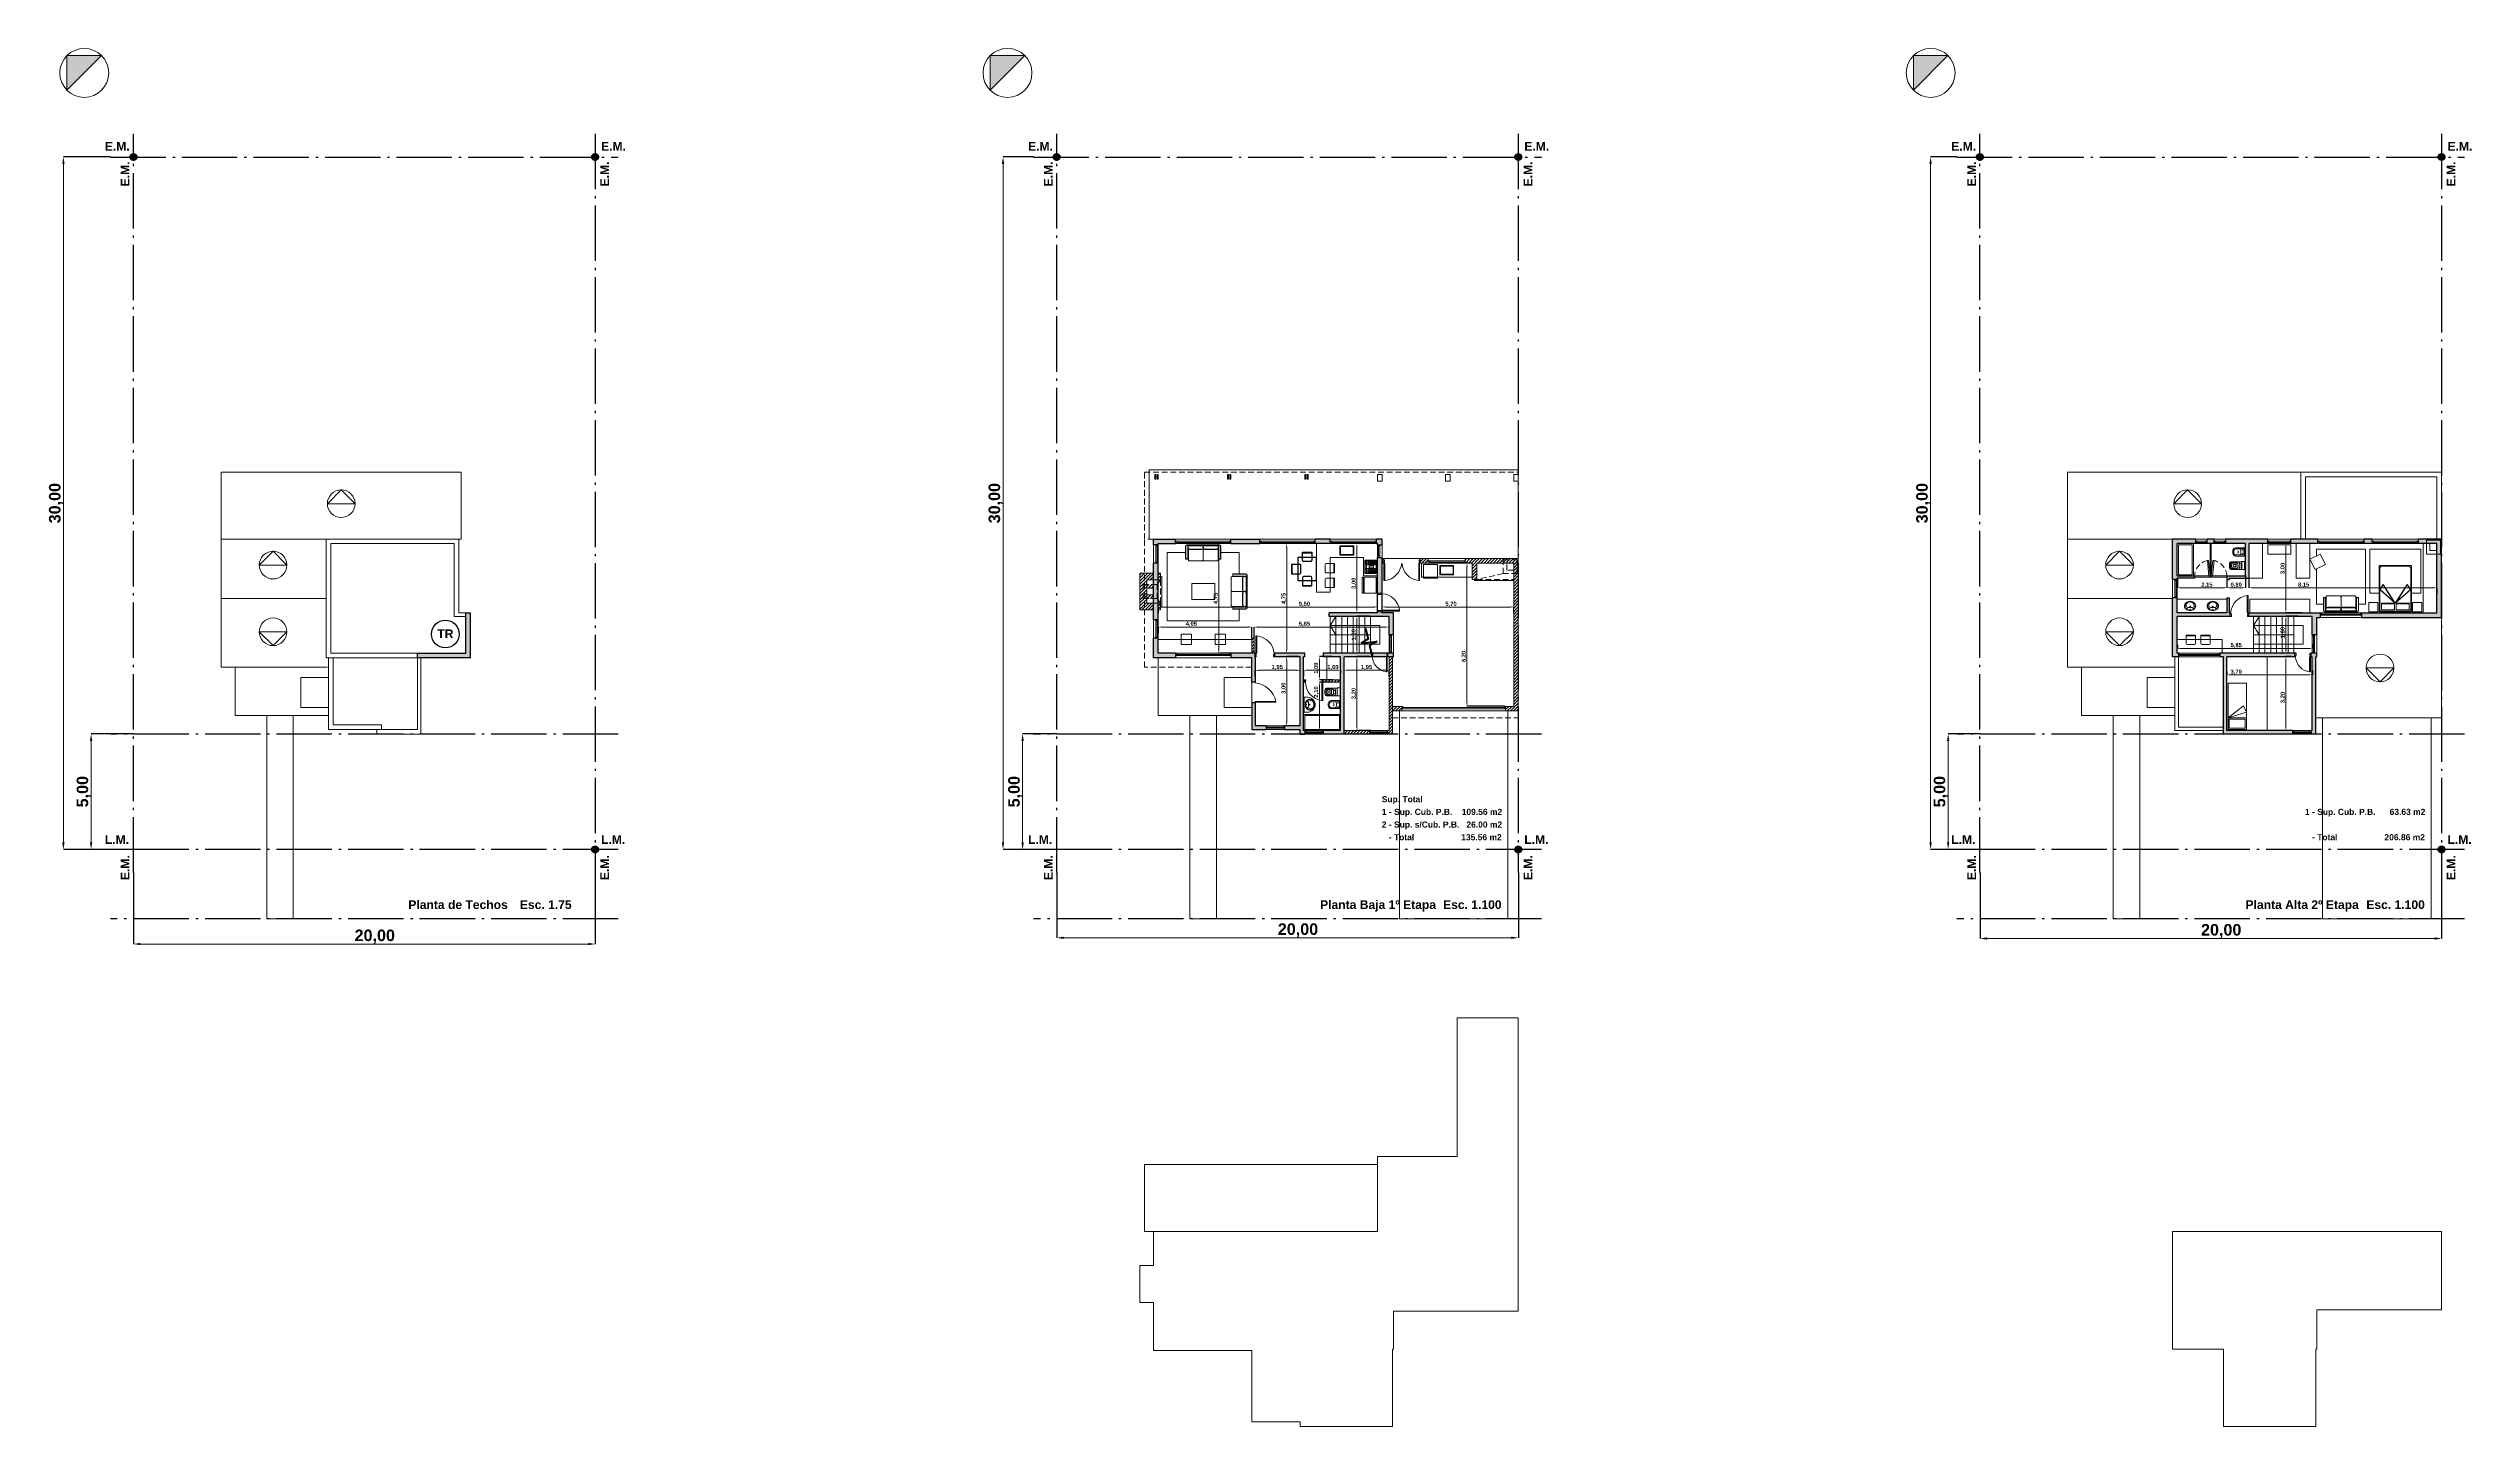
# Model space of a CAD drawing. Header units: millimetres. Extents: x 1434 to 1765, y 1396 to 1517.
# Drawn here: x 1555.3 to 1660.3, y 1457.1 to 1516.8 of the extents above; entities that cross this region are included whole.
import ezdxf

# ---------------------------------------------------------------- set-up
doc = ezdxf.new("R2010")
doc.units = ezdxf.units.MM
doc.linetypes.add('ACAD_ISO04W100', pattern=[30, 24, -3, 0, -3])
doc.linetypes.add('HIDDEN', pattern=[0.375, 0.25, -0.125])
for name, color, linetype, lineweight in [('0.1', 50, 'Continuous', 0), ('0.2', 40, 'Continuous', 20), ('0.3', 30, 'Continuous', 30), ('0.4', 20, 'Continuous', 40), ('0.5', 10, 'Continuous', 40), ('carpinterias', 140, 'Continuous', 9), ('cotas', 104, 'Continuous', 18), ('L.M.', 160, 'ACAD_ISO04W100', 30), ('muebles', 7, 'Continuous', 13), ('nomenclatura', 41, 'Continuous', 18)]:
    doc.layers.add(name, color=color, linetype=linetype, lineweight=lineweight)
for name, color, linetype, lineweight, true_color in [('gris', 252, 'Continuous', 18, 0x696969), ('madera', 7, 'Continuous', 18, 0x997033), ('rojo muros', 7, 'Continuous', 18, 0xe60a62)]:
    doc.layers.add(name, color=color, linetype=linetype, lineweight=lineweight, true_color=true_color)
doc.styles.add('SANSSERIFBOLD', font='sasb____.pfb')
doc.styles.get("Standard").update_dxf_attribs({"font": 'arial.ttf'})
doc.dimstyles.new('ISO-25', dxfattribs={"dimtxt": 2.5, "dimasz": 2.5, "dimexe": 1.25, "dimexo": 0.625, "dimtad": 1, "dimtxsty": 'Standard', "dimcen": 2.5, "dimadec": 0, "dimazin": 0, "dimtfac": 1, "dimtmove": 0, "dimatfit": 3, "dimfxl": 1, "dimarcsym": 0})

msp = doc.modelspace()

# ---------------------------------------------------------------- texts
at = {"layer": 'nomenclatura', "linetype": 'Continuous', "style": 'SANSSERIFBOLD'}
for s, height, p in [('E.M.', 0.375, (1557.715, 1512.359)), ('E.M.', 0.375, (1579.215, 1512.359)), ('E.M.', 0.375, (1597.715, 1512.359)), ('E.M.', 0.375, (1619.215, 1512.359)), ('E.M.', 0.375, (1637.715, 1512.359)), ('E.M.', 0.375, (1659.215, 1512.359)), ('TR', 0.375, (1572.119, 1491.244)), ('Sup. Total', 0.2625, (1613.04, 1484.133)), ('1 - Sup. Cub. P.B.    109.56 m2', 0.2625, (1613.04, 1483.584)), ('1 - Sup. Cub. P.B.      63.63 m2', 0.2625, (1653.04, 1483.584)), ('L.M.', 0.375, (1557.715, 1482.328)), ('L.M.', 0.375, (1579.215, 1482.328)), ('L.M.', 0.375, (1597.715, 1482.328)), ('2 - Sup. s/Cub. P.B.   26.00 m2', 0.2625, (1613.04, 1483.035)), ('   - Total                    135.56 m2', 0.2625, (1613.04, 1482.486)), ('L.M.', 0.375, (1619.215, 1482.328)), ('L.M.', 0.375, (1637.715, 1482.328)), ('   - Total                    206.86 m2', 0.2625, (1653.04, 1482.486)), ('L.M.', 0.375, (1659.215, 1482.328)), ('Planta de Techos ', 0.375, (1570.865, 1479.508)), ('Esc. 1.75', 0.375, (1575.697, 1479.508)), ('Planta Baja 1º Etapa', 0.375, (1610.368, 1479.508)), ('Esc. 1.100', 0.375, (1615.697, 1479.508)), ('Planta Alta 2º Etapa ', 0.375, (1650.464, 1479.508)), ('Esc. 1.100', 0.375, (1655.697, 1479.508))]:
    msp.add_text(s, height=height, dxfattribs=at).set_placement(p)
for p in [(1558.782, 1510.813), (1579.56, 1510.813), (1598.782, 1510.813), (1619.56, 1510.813), (1638.782, 1510.813), (1659.56, 1510.813), (1558.782, 1480.76), (1579.56, 1480.76), (1598.782, 1480.76), (1619.56, 1480.76), (1638.782, 1480.76), (1659.56, 1480.76)]:
    msp.add_text('E.M.', height=0.375, rotation=90, dxfattribs=at).set_placement(p)

# ---------------------------------------------------------------- blocks, each defined once
blk = doc.blocks.new('*D23')
at = {"layer": 'cotas', "color": 0, "linetype": 'Continuous', "lineweight": -2}
for p, q in [((1558.96, 1481.09), (1558.96, 1477.99)), ((1578.96, 1481.09), (1578.96, 1477.99))]:
    blk.add_line(p, q, dxfattribs=at)
at = {"layer": 'cotas', "color": 0, "linetype": 'Continuous', "lineweight": 9}
blk.add_line((1559.26, 1477.99), (1578.66, 1477.99), dxfattribs=at)
at = {"layer": 'cotas', "color": 0, "linetype": 'Continuous'}
for points in [[(1559.26, 1478.04), (1559.26, 1477.94), (1558.96, 1477.99)], [(1578.66, 1478.04), (1578.66, 1477.94), (1578.96, 1477.99)]]:
    blk.add_solid(points, dxfattribs=at)
at = {"layer": 'Defpoints', "color": 0, "linetype": 'Continuous'}
for p in [(1558.96, 1481.09), (1578.96, 1481.09), (1578.96, 1477.99)]:
    blk.add_point(p, dxfattribs=at)
at = {"layer": 'cotas', "linetype": 'Continuous', "insert": (1569.41, 1478.31), "char_height": 0.5, "attachment_point": 5, "style": 'SANSSERIFBOLD'}
blk.add_mtext('20,00', dxfattribs=at)
blk = doc.blocks.new('*D24')
at = {"layer": 'cotas', "color": 0, "linetype": 'Continuous', "lineweight": -2}
for p, q in [((1557.96, 1512.09), (1555.92, 1512.09)), ((1557.96, 1482.09), (1555.92, 1482.09))]:
    blk.add_line(p, q, dxfattribs=at)
at = {"layer": 'cotas', "color": 0, "linetype": 'Continuous', "lineweight": 9}
blk.add_line((1555.92, 1511.79), (1555.92, 1482.39), dxfattribs=at)
at = {"layer": 'cotas', "color": 0, "linetype": 'Continuous'}
for points in [[(1555.87, 1511.79), (1555.97, 1511.79), (1555.92, 1512.09)], [(1555.87, 1482.39), (1555.97, 1482.39), (1555.92, 1482.09)]]:
    blk.add_solid(points, dxfattribs=at)
at = {"layer": 'Defpoints', "color": 0, "linetype": 'Continuous'}
for p in [(1557.96, 1512.09), (1555.92, 1482.09), (1557.96, 1482.09)]:
    blk.add_point(p, dxfattribs=at)
at = {"layer": 'cotas', "linetype": 'Continuous', "insert": (1555.6, 1497.09), "char_height": 0.5, "attachment_point": 5, "rotation": 90, "style": 'SANSSERIFBOLD'}
blk.add_mtext('30,00', dxfattribs=at)
blk = doc.blocks.new('*D25')
at = {"layer": 'cotas', "color": 0, "linetype": 'Continuous', "lineweight": -2}
for p, q in [((1558.96, 1487.09), (1557.12, 1487.09)), ((1558.96, 1482.09), (1557.12, 1482.09))]:
    blk.add_line(p, q, dxfattribs=at)
at = {"layer": 'cotas', "color": 0, "linetype": 'Continuous', "lineweight": 9}
blk.add_line((1557.12, 1486.79), (1557.12, 1482.39), dxfattribs=at)
at = {"layer": 'cotas', "color": 0, "linetype": 'Continuous'}
for points in [[(1557.07, 1486.79), (1557.17, 1486.79), (1557.12, 1487.09)], [(1557.07, 1482.39), (1557.17, 1482.39), (1557.12, 1482.09)]]:
    blk.add_solid(points, dxfattribs=at)
at = {"layer": 'Defpoints', "color": 0, "linetype": 'Continuous'}
for p in [(1558.96, 1487.09), (1557.12, 1482.09), (1558.96, 1482.09)]:
    blk.add_point(p, dxfattribs=at)
at = {"layer": 'cotas', "linetype": 'Continuous', "insert": (1556.8, 1484.59), "char_height": 0.5, "attachment_point": 5, "rotation": 90, "style": 'SANSSERIFBOLD'}
blk.add_mtext('5,00', dxfattribs=at)
blk = doc.blocks.new('*D26')
at = {"layer": 'cotas', "color": 0, "linetype": 'Continuous', "lineweight": -2}
for p, q in [((1598.96, 1481.09), (1598.96, 1478.26)), ((1618.96, 1481.09), (1618.96, 1478.26))]:
    blk.add_line(p, q, dxfattribs=at)
at = {"layer": 'cotas', "color": 0, "linetype": 'Continuous', "lineweight": 9}
blk.add_line((1599.26, 1478.26), (1618.66, 1478.26), dxfattribs=at)
at = {"layer": 'cotas', "color": 0, "linetype": 'Continuous'}
for points in [[(1599.26, 1478.31), (1599.26, 1478.21), (1598.96, 1478.26)], [(1618.66, 1478.31), (1618.66, 1478.21), (1618.96, 1478.26)]]:
    blk.add_solid(points, dxfattribs=at)
at = {"layer": 'Defpoints', "color": 0, "linetype": 'Continuous'}
for p in [(1598.96, 1481.09), (1618.96, 1481.09), (1618.96, 1478.26)]:
    blk.add_point(p, dxfattribs=at)
at = {"layer": 'cotas', "linetype": 'Continuous', "insert": (1609.41, 1478.58), "char_height": 0.5, "attachment_point": 5, "style": 'SANSSERIFBOLD'}
blk.add_mtext('20,00', dxfattribs=at)
blk = doc.blocks.new('*D27')
at = {"layer": 'cotas', "color": 0, "linetype": 'Continuous', "lineweight": -2}
for p, q in [((1597.96, 1512.09), (1596.63, 1512.09)), ((1597.96, 1482.09), (1596.63, 1482.09))]:
    blk.add_line(p, q, dxfattribs=at)
at = {"layer": 'cotas', "color": 0, "linetype": 'Continuous', "lineweight": 9}
blk.add_line((1596.63, 1511.79), (1596.63, 1482.39), dxfattribs=at)
at = {"layer": 'cotas', "color": 0, "linetype": 'Continuous'}
for points in [[(1596.58, 1511.79), (1596.68, 1511.79), (1596.63, 1512.09)], [(1596.58, 1482.39), (1596.68, 1482.39), (1596.63, 1482.09)]]:
    blk.add_solid(points, dxfattribs=at)
at = {"layer": 'Defpoints', "color": 0, "linetype": 'Continuous'}
for p in [(1597.96, 1512.09), (1596.63, 1482.09), (1597.96, 1482.09)]:
    blk.add_point(p, dxfattribs=at)
at = {"layer": 'cotas', "linetype": 'Continuous', "insert": (1596.31, 1497.09), "char_height": 0.5, "attachment_point": 5, "rotation": 90, "style": 'SANSSERIFBOLD'}
blk.add_mtext('30,00', dxfattribs=at)
blk = doc.blocks.new('*D28')
at = {"layer": 'cotas', "color": 0, "linetype": 'Continuous', "lineweight": -2}
for p, q in [((1598.96, 1487.09), (1597.48, 1487.09)), ((1598.96, 1482.09), (1597.48, 1482.09))]:
    blk.add_line(p, q, dxfattribs=at)
at = {"layer": 'cotas', "color": 0, "linetype": 'Continuous', "lineweight": 9}
blk.add_line((1597.48, 1486.79), (1597.48, 1482.39), dxfattribs=at)
at = {"layer": 'cotas', "color": 0, "linetype": 'Continuous'}
for points in [[(1597.43, 1486.79), (1597.53, 1486.79), (1597.48, 1487.09)], [(1597.43, 1482.39), (1597.53, 1482.39), (1597.48, 1482.09)]]:
    blk.add_solid(points, dxfattribs=at)
at = {"layer": 'Defpoints', "color": 0, "linetype": 'Continuous'}
for p in [(1598.96, 1487.09), (1597.48, 1482.09), (1598.96, 1482.09)]:
    blk.add_point(p, dxfattribs=at)
at = {"layer": 'cotas', "linetype": 'Continuous', "insert": (1597.16, 1484.59), "char_height": 0.5, "attachment_point": 5, "rotation": 90, "style": 'SANSSERIFBOLD'}
blk.add_mtext('5,00', dxfattribs=at)
blk = doc.blocks.new('cocina.anafe')
for points in [[(0.05, 0.5), (0.65, 0.5), (0.65, 0), (0.05, 0)], [(0.07, 0.07), (0.63, 0.07), (0.63, 0.02), (0.07, 0.02)], [(0.08, 0.38), (0.08, 0.39), (0.14, 0.39), (0.14, 0.38)], [(0.08, 0.19), (0.08, 0.19), (0.14, 0.19), (0.14, 0.19)], [(0.1, 0.45), (0.11, 0.45), (0.15, 0.41), (0.15, 0.4)], [(0.11, 0.32), (0.1, 0.33), (0.15, 0.37), (0.15, 0.37)], [(0.1, 0.25), (0.11, 0.25), (0.15, 0.21), (0.15, 0.21)], [(0.11, 0.13), (0.1, 0.13), (0.15, 0.17), (0.15, 0.17)], [(0.17, 0.47), (0.17, 0.47), (0.17, 0.41), (0.17, 0.41)], [(0.17, 0.3), (0.17, 0.3), (0.17, 0.36), (0.17, 0.36)], [(0.17, 0.28), (0.17, 0.28), (0.17, 0.22), (0.17, 0.22)], [(0.17, 0.1), (0.17, 0.1), (0.17, 0.17), (0.17, 0.17)], [(0.23, 0.45), (0.23, 0.45), (0.19, 0.4), (0.18, 0.41)], [(0.23, 0.33), (0.23, 0.32), (0.18, 0.37), (0.19, 0.37)], [(0.23, 0.25), (0.23, 0.25), (0.19, 0.21), (0.18, 0.21)], [(0.23, 0.13), (0.23, 0.13), (0.18, 0.17), (0.19, 0.17)], [(0.26, 0.39), (0.26, 0.38), (0.19, 0.38), (0.19, 0.39)], [(0.26, 0.19), (0.26, 0.19), (0.19, 0.19), (0.19, 0.19)], [(0.44, 0.39), (0.44, 0.38), (0.51, 0.38), (0.51, 0.39)], [(0.44, 0.19), (0.44, 0.19), (0.51, 0.19), (0.51, 0.19)], [(0.47, 0.45), (0.47, 0.45), (0.51, 0.4), (0.51, 0.41)], [(0.47, 0.33), (0.47, 0.32), (0.51, 0.37), (0.51, 0.37)], [(0.47, 0.25), (0.47, 0.25), (0.51, 0.21), (0.51, 0.21)], [(0.47, 0.13), (0.47, 0.13), (0.51, 0.17), (0.51, 0.17)], [(0.53, 0.47), (0.53, 0.47), (0.53, 0.41), (0.53, 0.41)], [(0.53, 0.3), (0.53, 0.3), (0.53, 0.36), (0.53, 0.36)], [(0.53, 0.28), (0.53, 0.28), (0.53, 0.22), (0.53, 0.22)], [(0.53, 0.1), (0.53, 0.1), (0.53, 0.17), (0.53, 0.17)], [(0.59, 0.45), (0.59, 0.45), (0.55, 0.41), (0.55, 0.4)], [(0.62, 0.38), (0.62, 0.39), (0.55, 0.39), (0.55, 0.38)], [(0.59, 0.32), (0.59, 0.33), (0.55, 0.37), (0.55, 0.37)], [(0.59, 0.25), (0.59, 0.25), (0.55, 0.21), (0.55, 0.21)], [(0.62, 0.19), (0.62, 0.19), (0.55, 0.19), (0.55, 0.19)], [(0.59, 0.13), (0.59, 0.13), (0.55, 0.17), (0.55, 0.17)]]:
    blk.add_lwpolyline(points, close=True)
for points in [[(0.09, 0.49), (0.25, 0.49, -0.414214), (0.26, 0.48), (0.26, 0.29, -0.414214), (0.25, 0.28), (0.09, 0.28, -0.414214), (0.07, 0.29), (0.07, 0.48, -0.414214)], [(0.09, 0.3), (0.25, 0.3, -0.414214), (0.26, 0.28), (0.26, 0.1, -0.414214), (0.25, 0.08), (0.09, 0.08, -0.414214), (0.07, 0.1), (0.07, 0.28, -0.414214)], [(0.61, 0.49), (0.45, 0.49, 0.414214), (0.43, 0.48), (0.43, 0.29, 0.414214), (0.45, 0.28), (0.61, 0.28, 0.414214), (0.62, 0.29), (0.62, 0.48, 0.414214)], [(0.61, 0.3), (0.45, 0.3, 0.414214), (0.43, 0.28), (0.43, 0.1, 0.414214), (0.45, 0.08), (0.61, 0.08, 0.414214), (0.62, 0.1), (0.62, 0.28, 0.414214)]]:
    blk.add_lwpolyline(points, format="xyb", close=True)
at = {"linetype": 'Continuous', "lineweight": 5}
blk.add_lwpolyline([(0.31, 0.38), (0.39, 0.38), (0.39, 0.19), (0.31, 0.19)], close=True, dxfattribs=at)
for centre, radius in [((0.11, 0.05), 0.0166), ((0.17, 0.39), 0.0625), ((0.17, 0.19), 0.0625), ((0.17, 0.39), 0.0364), ((0.17, 0.19), 0.0364), ((0.17, 0.05), 0.0166), ((0.23, 0.05), 0.0166), ((0.44, 0.05), 0.0166), ((0.53, 0.39), 0.0625), ((0.53, 0.19), 0.0625), ((0.53, 0.39), 0.0364), ((0.53, 0.19), 0.0364), ((0.61, 0.05), 0.0166)]:
    blk.add_circle(centre, radius)
blk = doc.blocks.new('i')
for p, q in [((1235.13, 1802.35), (1235.32, 1802.35)), ((1235.13, 1802.3), (1235.49, 1802.3)), ((1235.49, 1802.04), (1235.13, 1802.04)), ((1235.13, 1802), (1235.32, 1802)), ((1235.32, 1802.35), (1235.51, 1802.35)), ((1235.32, 1802), (1235.51, 1802)), ((1235.36, 1802.22), (1235.36, 1802.12)), ((1235.49, 1802.3), (1235.49, 1802.05)), ((1235.51, 1802.35), (1235.51, 1802))]:
    blk.add_line(p, q)
for centre in [(1235.42, 1802.25), (1235.42, 1802.09)]:
    blk.add_circle(centre, 0.0085)
for centre, radius, start, end in [((1235.38, 1802.17), 0.377, 168.5558, 191.4442), ((1235.13, 1802.22), 0.125, 90, 168.5558), ((1235.13, 1802.12), 0.125, 191.4442, 270), ((1235.38, 1802.17), 0.332, 168.5558, 191.4442), ((1235.13, 1802.22), 0.08, 90, 168.5558), ((1235.13, 1802.12), 0.08, 191.4442, 270), ((1235.2, 1802.17), 0.0578, 2.6193, 78.3941), ((1235.2, 1802.15), 0.075, 82.3942, 82.744), ((1235.2, 1802.18), 0.0578, 281.6059, 357.3807), ((1235.2, 1802.19), 0.075, 277.256, 277.6058), ((1235.28, 1802.22), 0.08, 0, 90), ((1235.28, 1802.12), 0.08, 270, 0), ((1235.49, 1802.3), 0.002, 0, 90), ((1235.49, 1802.05), 0.002, 270, 0), ((1235.51, 1802.35), 0.003, 0, 90), ((1235.51, 1802), 0.003, 270, 0)]:
    blk.add_arc(centre, radius, start, end)
blk = doc.blocks.new('in')
for p, q in [((1235.24, 1801.74), (1234.96, 1801.74)), ((1235.28, 1801.78), (1234.97, 1801.78)), ((1234.98, 1801.61), (1234.98, 1801.65)), ((1234.98, 1801.61), (1234.98, 1801.58)), ((1235.05, 1801.72), (1235.12, 1801.72)), ((1235.28, 1801.78), (1235.41, 1801.78)), ((1235.35, 1801.71), (1235.35, 1801.61)), ((1235.35, 1801.52), (1235.35, 1801.61)), ((1235.42, 1801.61), (1235.42, 1801.77)), ((1235.42, 1801.61), (1235.42, 1801.46)), ((1235.24, 1801.49), (1234.96, 1801.49)), ((1235.28, 1801.45), (1234.97, 1801.45)), ((1235.05, 1801.51), (1235.12, 1801.51)), ((1235.28, 1801.45), (1235.41, 1801.45))]:
    blk.add_line(p, q)
for points in [[(1235.33, 1801.69, -0.120573), (1235.33, 1801.69, -0.105064), (1235.32, 1801.69, -0.088664), (1235.32, 1801.69, -0.079761), (1235.32, 1801.69, -0.079761), (1235.32, 1801.7, -0.088664), (1235.32, 1801.7, -0.105064), (1235.33, 1801.7, -0.120573), (1235.33, 1801.7, -0.120573)], [(1235.33, 1801.54, 0.120573), (1235.33, 1801.54, 0.105064), (1235.32, 1801.54, 0.088664), (1235.32, 1801.54, 0.079761), (1235.32, 1801.54, 0.079761), (1235.32, 1801.53, 0.088664), (1235.32, 1801.53, 0.105064), (1235.33, 1801.53, 0.120573), (1235.33, 1801.53, 0.120573)], [(1235.33, 1801.7, -0.135765), (1235.33, 1801.7, -0.106933), (1235.33, 1801.7, -0.081683), (1235.33, 1801.7, -0.069843), (1235.33, 1801.69, -0.069843), (1235.33, 1801.69, -0.081683), (1235.33, 1801.69, -0.106933), (1235.33, 1801.69, -0.135765), (1235.33, 1801.69, -0.135765)], [(1235.33, 1801.53, 0.135765), (1235.33, 1801.53, 0.106933), (1235.33, 1801.53, 0.081683), (1235.33, 1801.53, 0.069843), (1235.33, 1801.54, 0.069843), (1235.33, 1801.54, 0.081683), (1235.33, 1801.54, 0.106933), (1235.33, 1801.54, 0.135765), (1235.33, 1801.54, 0.135765)]]:
    blk.add_lwpolyline(points, format="xyb")
blk.add_lwpolyline([(1235.43, 1801.79), (1235.43, 1801.44), (1235.55, 1801.44), (1235.55, 1801.79)], close=True)
for centre, radius, start, end in [((1235.85, 1801.61), 0.956, 173.5646, 180), ((1235.85, 1801.61), 0.956, 180, 186.4354), ((1234.97, 1801.71), 0.0678, 90, 173.5646), ((1234.97, 1801.71), 0.023, 90, 173.5729), ((1235.85, 1801.61), 0.909, 173.5729, 180), ((1235.85, 1801.61), 0.909, 180, 186.4271), ((1235.05, 1801.65), 0.0648, 90, 180), ((1235.05, 1801.58), 0.0648, 180, 270), ((1235.11, 1801.61), 0.0504, 121.4719, 180), ((1235.11, 1801.61), 0.0504, 180, 238.5281), ((1235.12, 1801.6), 0.069, 89.562, 122.8418), ((1235.12, 1801.63), 0.069, 237.1582, 270.438), ((1235.12, 1801.6), 0.069, 57.1582, 90.438), ((1235.12, 1801.63), 0.069, 269.562, 302.8418), ((1235.16, 1801.67), 0.027, 3.3632, 90), ((1235.13, 1801.61), 0.0504, 0, 58.5281), ((1235.13, 1801.61), 0.0504, 301.4719, 0), ((1235.16, 1801.56), 0.027, 270, 356.6368), ((1234.23, 1801.61), 0.957, 0, 3.3632), ((1234.23, 1801.61), 0.957, 356.6368, 0), ((1235.24, 1801.71), 0.023, 6.4271, 90), ((1234.36, 1801.61), 0.909, 0, 6.4271), ((1234.36, 1801.61), 0.909, 353.5729, 0), ((1235.28, 1801.71), 0.0702, 0, 90), ((1235.41, 1801.77), 0.00819, 0, 90), ((1235.42, 1801.65), 0.0184, 28.8884, 87.2919), ((1235.42, 1801.58), 0.0184, 272.7081, 331.1116), ((1235.37, 1801.61), 0.0742, 327.5048, 32.4952), ((1234.97, 1801.52), 0.0678, 186.4354, 270), ((1234.97, 1801.52), 0.023, 186.4271, 270), ((1235.24, 1801.52), 0.023, 270, 353.5729), ((1235.28, 1801.52), 0.0702, 270, 0), ((1235.41, 1801.46), 0.00819, 270, 0)]:
    blk.add_arc(centre, radius, start, end)
for p in [(1234.94, 1801.61), (1235.27, 1801.61), (1235.32, 1801.69), (1235.42, 1801.77), (1235.35, 1801.52), (1235.42, 1801.46)]:
    blk.add_point(p)
blk = doc.blocks.new('aa')
at = {"layer": 'madera'}
for p, q in [((1233.44, -214.67), (1233.84, -214.67)), ((1233.44, -215.03), (1233.44, -214.67)), ((1233.44, -214.69), (1233.84, -214.69)), ((1233.8, -215.07), (1233.48, -215.07)), ((1233.84, -214.67), (1233.84, -215.03))]:
    blk.add_line(p, q, dxfattribs=at)
for centre, start, end in [((1233.48, -215.03), 180, 270), ((1233.8, -215.03), 270, 0)]:
    blk.add_arc(centre, 0.0406, start, end, dxfattribs=at)
blk = doc.blocks.new('pil')
blk.add_line((1235.26, 1804.11), (1235.06, 1804.11))
for points in [[(1235.17, 1803.84, 0.080772), (1235.26, 1803.86, 0.089305), (1235.34, 1803.9, 0.110962), (1235.39, 1803.97, 0.119182), (1235.41, 1804.04, 0.119182), (1235.39, 1804.12, 0.110962), (1235.34, 1804.18, 0.089305), (1235.26, 1804.23, 0.080772), (1235.17, 1804.24, 0.080772), (1235.07, 1804.23, 0.089305), (1234.99, 1804.18, 0.104793), (1234.94, 1804.12, 0.119182), (1234.92, 1804.04, 0.119182), (1234.94, 1803.97, 0.104793), (1234.99, 1803.9, 0.089305), (1235.07, 1803.86, 0.080772)], [(1235.17, 1803.86, 0.080772), (1235.26, 1803.87, 0.088756), (1235.33, 1803.91, 0.11126), (1235.37, 1803.97, 0.120398), (1235.39, 1804.04, 0.120398), (1235.37, 1804.11, 0.11126), (1235.33, 1804.17, 0.088756), (1235.26, 1804.21, 0.080772), (1235.17, 1804.23, 0.080772), (1235.07, 1804.21, 0.089305), (1235, 1804.17, 0.104793), (1234.95, 1804.11, 0.119182), (1234.93, 1804.04, 0.119182), (1234.95, 1803.97, 0.104793), (1235, 1803.91, 0.089305), (1235.07, 1803.87, 0.080772)]]:
    blk.add_lwpolyline(points, format="xyb", close=True)
for points in [[(1235.16, 1803.87, -0.02495), (1235.14, 1803.87, -0.088119)], [(1235.16, 1803.87, 0.072856), (1235.24, 1803.88, 0.088119)]]:
    blk.add_lwpolyline(points, format="xyb")
for centre, radius in [((1235.03, 1804.16), 0.012), ((1235.16, 1804.07), 0.0219), ((1235.16, 1804.07), 0.0179), ((1235.16, 1804.2), 0.012), ((1235.29, 1804.16), 0.012)]:
    blk.add_circle(centre, radius)
for centre, radius, start, end in [((1235.06, 1804.03), 0.08, 90, 180), ((1235.14, 1804.03), 0.154, 177.9004, 269.4552), ((1235.19, 1804.03), 0.154, 290.171, 2.0996), ((1235.26, 1804.03), 0.08, 0, 90)]:
    blk.add_arc(centre, radius, start, end)
blk = doc.blocks.new('*D44')
at = {"layer": 'cotas', "color": 0, "linetype": 'Continuous', "lineweight": -2}
for p, q in [((1606.51, 1495.34), (1605.98, 1495.34)), ((1606.69, 1490.59), (1605.98, 1490.59))]:
    blk.add_line(p, q, dxfattribs=at)
at = {"layer": 'cotas', "color": 0, "linetype": 'Continuous', "lineweight": 9}
blk.add_line((1605.98, 1495.19), (1605.98, 1490.74), dxfattribs=at)
at = {"layer": 'cotas', "color": 0, "linetype": 'Continuous'}
for points in [[(1605.95, 1495.19), (1606, 1495.19), (1605.98, 1495.34)], [(1605.95, 1490.74), (1606, 1490.74), (1605.98, 1490.59)]]:
    blk.add_solid(points, dxfattribs=at)
at = {"layer": 'Defpoints', "color": 0, "linetype": 'Continuous'}
for p in [(1606.51, 1495.34), (1605.98, 1490.59), (1606.69, 1490.59)]:
    blk.add_point(p, dxfattribs=at)
at = {"layer": 'cotas', "linetype": 'Continuous', "insert": (1605.86, 1492.96), "char_height": 0.18, "attachment_point": 5, "rotation": 90, "style": 'SANSSERIFBOLD'}
blk.add_mtext('4,75', dxfattribs=at)
blk = doc.blocks.new('*D45')
at = {"layer": 'cotas', "color": 0, "linetype": 'Continuous', "lineweight": -2}
for p, q in [((1609.44, 1495.34), (1608.92, 1495.34)), ((1609.63, 1490.59), (1608.92, 1490.59))]:
    blk.add_line(p, q, dxfattribs=at)
at = {"layer": 'cotas', "color": 0, "linetype": 'Continuous', "lineweight": 9}
blk.add_line((1608.92, 1495.19), (1608.92, 1490.74), dxfattribs=at)
at = {"layer": 'cotas', "color": 0, "linetype": 'Continuous'}
for points in [[(1608.89, 1495.19), (1608.94, 1495.19), (1608.92, 1495.34)], [(1608.89, 1490.74), (1608.94, 1490.74), (1608.92, 1490.59)]]:
    blk.add_solid(points, dxfattribs=at)
at = {"layer": 'Defpoints', "color": 0, "linetype": 'Continuous'}
for p in [(1609.44, 1495.34), (1608.92, 1490.59), (1609.63, 1490.59)]:
    blk.add_point(p, dxfattribs=at)
at = {"layer": 'cotas', "linetype": 'Continuous', "insert": (1608.8, 1492.96), "char_height": 0.18, "attachment_point": 5, "rotation": 90, "style": 'SANSSERIFBOLD'}
blk.add_mtext('4,75', dxfattribs=at)
blk = doc.blocks.new('*D46')
at = {"layer": 'cotas', "color": 0, "linetype": 'Continuous', "lineweight": -2}
for p, q in [((1609.44, 1490.44), (1608.92, 1490.44)), ((1609.51, 1487.44), (1608.92, 1487.44))]:
    blk.add_line(p, q, dxfattribs=at)
at = {"layer": 'cotas', "color": 0, "linetype": 'Continuous', "lineweight": 9}
blk.add_line((1608.92, 1490.29), (1608.92, 1487.59), dxfattribs=at)
at = {"layer": 'cotas', "color": 0, "linetype": 'Continuous'}
for points in [[(1608.89, 1490.29), (1608.94, 1490.29), (1608.92, 1490.44)], [(1608.89, 1487.59), (1608.94, 1487.59), (1608.92, 1487.44)]]:
    blk.add_solid(points, dxfattribs=at)
at = {"layer": 'Defpoints', "color": 0, "linetype": 'Continuous'}
for p in [(1609.44, 1490.44), (1608.92, 1487.44), (1609.51, 1487.44)]:
    blk.add_point(p, dxfattribs=at)
at = {"layer": 'cotas', "linetype": 'Continuous', "insert": (1608.8, 1489.07), "char_height": 0.18, "attachment_point": 5, "rotation": 90, "style": 'SANSSERIFBOLD'}
blk.add_mtext('3,00', dxfattribs=at)
blk = doc.blocks.new('*D47')
at = {"layer": 'cotas', "color": 0, "linetype": 'Continuous', "lineweight": -2}
for p, q in [((1610.88, 1489.34), (1610.34, 1489.34)), ((1610.92, 1487.24), (1610.34, 1487.24))]:
    blk.add_line(p, q, dxfattribs=at)
at = {"layer": 'cotas', "color": 0, "linetype": 'Continuous', "lineweight": 9}
blk.add_line((1610.34, 1489.19), (1610.34, 1487.39), dxfattribs=at)
at = {"layer": 'cotas', "color": 0, "linetype": 'Continuous'}
for points in [[(1610.31, 1489.19), (1610.36, 1489.19), (1610.34, 1489.34)], [(1610.31, 1487.39), (1610.36, 1487.39), (1610.34, 1487.24)]]:
    blk.add_solid(points, dxfattribs=at)
at = {"layer": 'Defpoints', "color": 0, "linetype": 'Continuous'}
for p in [(1610.88, 1489.34), (1610.34, 1487.24), (1610.92, 1487.24)]:
    blk.add_point(p, dxfattribs=at)
at = {"layer": 'cotas', "linetype": 'Continuous', "insert": (1610.21, 1488.91), "char_height": 0.18, "attachment_point": 5, "rotation": 90, "style": 'SANSSERIFBOLD'}
blk.add_mtext('2,10', dxfattribs=at)
blk = doc.blocks.new('*D48')
at = {"layer": 'cotas', "color": 0, "linetype": 'Continuous', "lineweight": -2}
for p, q in [((1610.88, 1490.44), (1610.34, 1490.44)), ((1610.92, 1489.44), (1610.34, 1489.44))]:
    blk.add_line(p, q, dxfattribs=at)
at = {"layer": 'cotas', "color": 0, "linetype": 'Continuous', "lineweight": 9}
blk.add_line((1610.34, 1490.29), (1610.34, 1489.59), dxfattribs=at)
at = {"layer": 'cotas', "color": 0, "linetype": 'Continuous'}
for points in [[(1610.31, 1490.29), (1610.36, 1490.29), (1610.34, 1490.44)], [(1610.31, 1489.59), (1610.36, 1489.59), (1610.34, 1489.44)]]:
    blk.add_solid(points, dxfattribs=at)
at = {"layer": 'Defpoints', "color": 0, "linetype": 'Continuous'}
for p in [(1610.88, 1490.44), (1610.34, 1489.44), (1610.92, 1489.44)]:
    blk.add_point(p, dxfattribs=at)
at = {"layer": 'cotas', "linetype": 'Continuous', "insert": (1610.21, 1489.94), "char_height": 0.18, "attachment_point": 5, "rotation": 90, "style": 'SANSSERIFBOLD'}
blk.add_mtext('1,00', dxfattribs=at)
blk = doc.blocks.new('*D49')
at = {"layer": 'cotas', "color": 0, "linetype": 'Continuous', "lineweight": -2}
for p, q in [((1612.51, 1492.19), (1611.96, 1492.19)), ((1612.55, 1490.59), (1611.96, 1490.59))]:
    blk.add_line(p, q, dxfattribs=at)
at = {"layer": 'cotas', "color": 0, "linetype": 'Continuous', "lineweight": 9}
blk.add_line((1611.96, 1492.04), (1611.96, 1490.74), dxfattribs=at)
at = {"layer": 'cotas', "color": 0, "linetype": 'Continuous'}
for points in [[(1611.94, 1492.04), (1611.99, 1492.04), (1611.96, 1492.19)], [(1611.94, 1490.74), (1611.99, 1490.74), (1611.96, 1490.59)]]:
    blk.add_solid(points, dxfattribs=at)
at = {"layer": 'Defpoints', "color": 0, "linetype": 'Continuous'}
for p in [(1612.51, 1492.19), (1611.96, 1490.59), (1612.55, 1490.59)]:
    blk.add_point(p, dxfattribs=at)
at = {"layer": 'cotas', "linetype": 'Continuous', "insert": (1611.84, 1491.39), "char_height": 0.18, "attachment_point": 5, "rotation": 90, "style": 'SANSSERIFBOLD'}
blk.add_mtext('1,60', dxfattribs=at)
blk = doc.blocks.new('*D50')
at = {"layer": 'cotas', "color": 0, "linetype": 'Continuous', "lineweight": -2}
for p, q in [((1612.36, 1495.34), (1611.96, 1495.34)), ((1612.55, 1492.34), (1611.96, 1492.34))]:
    blk.add_line(p, q, dxfattribs=at)
at = {"layer": 'cotas', "color": 0, "linetype": 'Continuous', "lineweight": 9}
blk.add_line((1611.96, 1495.19), (1611.96, 1492.49), dxfattribs=at)
at = {"layer": 'cotas', "color": 0, "linetype": 'Continuous'}
for points in [[(1611.94, 1495.19), (1611.99, 1495.19), (1611.96, 1495.34)], [(1611.94, 1492.49), (1611.99, 1492.49), (1611.96, 1492.34)]]:
    blk.add_solid(points, dxfattribs=at)
at = {"layer": 'Defpoints', "color": 0, "linetype": 'Continuous'}
for p in [(1612.36, 1495.34), (1611.96, 1492.34), (1612.55, 1492.34)]:
    blk.add_point(p, dxfattribs=at)
at = {"layer": 'cotas', "linetype": 'Continuous', "insert": (1611.84, 1493.62), "char_height": 0.18, "attachment_point": 5, "rotation": 90, "style": 'SANSSERIFBOLD'}
blk.add_mtext('3,00', dxfattribs=at)
blk = doc.blocks.new('*D51')
at = {"layer": 'cotas', "color": 0, "linetype": 'Continuous', "lineweight": -2}
for p, q in [((1603.36, 1491.46), (1603.36, 1491.72)), ((1607.41, 1491.24), (1607.41, 1491.72))]:
    blk.add_line(p, q, dxfattribs=at)
at = {"layer": 'cotas', "color": 0, "linetype": 'Continuous', "lineweight": 9}
blk.add_line((1607.26, 1491.72), (1603.51, 1491.72), dxfattribs=at)
at = {"layer": 'cotas', "color": 0, "linetype": 'Continuous'}
for points in [[(1603.51, 1491.75), (1603.51, 1491.7), (1603.36, 1491.72)], [(1607.26, 1491.75), (1607.26, 1491.7), (1607.41, 1491.72)]]:
    blk.add_solid(points, dxfattribs=at)
at = {"layer": 'Defpoints', "color": 0, "linetype": 'Continuous'}
for p in [(1603.36, 1491.72), (1603.36, 1491.46), (1607.41, 1491.24)]:
    blk.add_point(p, dxfattribs=at)
at = {"layer": 'cotas', "linetype": 'Continuous', "insert": (1604.79, 1491.85), "char_height": 0.18, "attachment_point": 5, "style": 'SANSSERIFBOLD'}
blk.add_mtext('4,05', dxfattribs=at)
blk = doc.blocks.new('*D52')
at = {"layer": 'cotas', "color": 0, "linetype": 'Continuous', "lineweight": -2}
for p, q in [((1607.51, 1491.24), (1607.51, 1491.72)), ((1613.36, 1491.58), (1613.36, 1491.72))]:
    blk.add_line(p, q, dxfattribs=at)
at = {"layer": 'cotas', "color": 0, "linetype": 'Continuous', "lineweight": 9}
blk.add_line((1613.21, 1491.72), (1607.66, 1491.72), dxfattribs=at)
at = {"layer": 'cotas', "color": 0, "linetype": 'Continuous'}
for points in [[(1607.66, 1491.75), (1607.66, 1491.7), (1607.51, 1491.72)], [(1613.21, 1491.75), (1613.21, 1491.7), (1613.36, 1491.72)]]:
    blk.add_solid(points, dxfattribs=at)
at = {"layer": 'Defpoints', "color": 0, "linetype": 'Continuous'}
for p in [(1607.51, 1491.72), (1607.51, 1491.24), (1613.36, 1491.58)]:
    blk.add_point(p, dxfattribs=at)
at = {"layer": 'cotas', "linetype": 'Continuous', "insert": (1609.69, 1491.85), "char_height": 0.18, "attachment_point": 5, "style": 'SANSSERIFBOLD'}
blk.add_mtext('5,85', dxfattribs=at)
blk = doc.blocks.new('*D53')
at = {"layer": 'cotas', "color": 0, "linetype": 'Continuous', "lineweight": -2}
for p, q in [((1603.36, 1492.33), (1603.36, 1492.59)), ((1612.86, 1492.34), (1612.86, 1492.59))]:
    blk.add_line(p, q, dxfattribs=at)
at = {"layer": 'cotas', "color": 0, "linetype": 'Continuous', "lineweight": 9}
blk.add_line((1612.71, 1492.59), (1603.51, 1492.59), dxfattribs=at)
at = {"layer": 'cotas', "color": 0, "linetype": 'Continuous'}
for points in [[(1603.51, 1492.62), (1603.51, 1492.57), (1603.36, 1492.59)], [(1612.71, 1492.62), (1612.71, 1492.57), (1612.86, 1492.59)]]:
    blk.add_solid(points, dxfattribs=at)
at = {"layer": 'Defpoints', "color": 0, "linetype": 'Continuous'}
for p in [(1603.36, 1492.59), (1603.36, 1492.33), (1612.86, 1492.34)]:
    blk.add_point(p, dxfattribs=at)
at = {"layer": 'cotas', "linetype": 'Continuous', "insert": (1609.69, 1492.71), "char_height": 0.18, "attachment_point": 5, "style": 'SANSSERIFBOLD'}
blk.add_mtext('9,50', dxfattribs=at)
blk = doc.blocks.new('*D54')
at = {"layer": 'cotas', "color": 0, "linetype": 'Continuous', "lineweight": -2}
blk.add_line((1607.56, 1489.59), (1607.56, 1489.85), dxfattribs=at)
at = {"layer": 'cotas', "color": 0, "linetype": 'Continuous', "lineweight": 9}
blk.add_line((1609.36, 1489.85), (1607.71, 1489.85), dxfattribs=at)
at = {"layer": 'cotas', "color": 0, "linetype": 'Continuous'}
for points in [[(1607.71, 1489.87), (1607.71, 1489.82), (1607.56, 1489.85)], [(1609.36, 1489.87), (1609.36, 1489.82), (1609.51, 1489.85)]]:
    blk.add_solid(points, dxfattribs=at)
at = {"layer": 'Defpoints', "color": 0, "linetype": 'Continuous'}
for p in [(1607.56, 1489.85), (1609.51, 1489.85), (1607.56, 1489.59)]:
    blk.add_point(p, dxfattribs=at)
at = {"layer": 'cotas', "linetype": 'Continuous', "insert": (1608.51, 1489.97), "char_height": 0.18, "attachment_point": 5, "style": 'SANSSERIFBOLD'}
blk.add_mtext('1,95', dxfattribs=at)
blk = doc.blocks.new('*D55')
at = {"layer": 'cotas', "color": 0, "linetype": 'Continuous', "lineweight": -2}
for p, q in [((1609.66, 1489.59), (1609.66, 1489.85)), ((1611.26, 1489.71), (1611.26, 1489.85))]:
    blk.add_line(p, q, dxfattribs=at)
at = {"layer": 'cotas', "color": 0, "linetype": 'Continuous', "lineweight": 9}
blk.add_line((1611.11, 1489.85), (1609.81, 1489.85), dxfattribs=at)
at = {"layer": 'cotas', "color": 0, "linetype": 'Continuous'}
for points in [[(1609.81, 1489.88), (1609.81, 1489.83), (1609.66, 1489.85)], [(1611.11, 1489.88), (1611.11, 1489.83), (1611.26, 1489.85)]]:
    blk.add_solid(points, dxfattribs=at)
at = {"layer": 'Defpoints', "color": 0, "linetype": 'Continuous'}
for p in [(1609.66, 1489.85), (1609.66, 1489.59), (1611.26, 1489.71)]:
    blk.add_point(p, dxfattribs=at)
at = {"layer": 'cotas', "linetype": 'Continuous', "insert": (1610.92, 1489.97), "char_height": 0.18, "attachment_point": 5, "style": 'SANSSERIFBOLD'}
blk.add_mtext('1,60', dxfattribs=at)
blk = doc.blocks.new('*D56')
at = {"layer": 'cotas', "color": 0, "linetype": 'Continuous', "lineweight": -2}
for p, q in [((1612.51, 1490.44), (1611.96, 1490.44)), ((1612.56, 1487.24), (1611.96, 1487.24))]:
    blk.add_line(p, q, dxfattribs=at)
at = {"layer": 'cotas', "color": 0, "linetype": 'Continuous', "lineweight": 9}
blk.add_line((1611.96, 1490.29), (1611.96, 1487.39), dxfattribs=at)
at = {"layer": 'cotas', "color": 0, "linetype": 'Continuous'}
for points in [[(1611.94, 1490.29), (1611.99, 1490.29), (1611.96, 1490.44)], [(1611.94, 1487.39), (1611.99, 1487.39), (1611.96, 1487.24)]]:
    blk.add_solid(points, dxfattribs=at)
at = {"layer": 'Defpoints', "color": 0, "linetype": 'Continuous'}
for p in [(1612.51, 1490.44), (1611.96, 1487.24), (1612.56, 1487.24)]:
    blk.add_point(p, dxfattribs=at)
at = {"layer": 'cotas', "linetype": 'Continuous', "insert": (1611.84, 1488.84), "char_height": 0.18, "attachment_point": 5, "rotation": 90, "style": 'SANSSERIFBOLD'}
blk.add_mtext('3,20', dxfattribs=at)
blk = doc.blocks.new('*D57')
at = {"layer": 'cotas', "color": 0, "linetype": 'Continuous', "lineweight": -2}
for p, q in [((1611.41, 1489.59), (1611.41, 1489.85)), ((1613.36, 1489.6), (1613.36, 1489.85))]:
    blk.add_line(p, q, dxfattribs=at)
at = {"layer": 'cotas', "color": 0, "linetype": 'Continuous', "lineweight": 9}
blk.add_line((1613.21, 1489.85), (1611.56, 1489.85), dxfattribs=at)
at = {"layer": 'cotas', "color": 0, "linetype": 'Continuous'}
for points in [[(1611.56, 1489.88), (1611.56, 1489.83), (1611.41, 1489.85)], [(1613.21, 1489.88), (1613.21, 1489.83), (1613.36, 1489.85)]]:
    blk.add_solid(points, dxfattribs=at)
at = {"layer": 'Defpoints', "color": 0, "linetype": 'Continuous'}
for p in [(1611.41, 1489.85), (1611.41, 1489.59), (1613.36, 1489.6)]:
    blk.add_point(p, dxfattribs=at)
at = {"layer": 'cotas', "linetype": 'Continuous', "insert": (1612.38, 1489.97), "char_height": 0.18, "attachment_point": 5, "style": 'SANSSERIFBOLD'}
blk.add_mtext('1,95', dxfattribs=at)
blk = doc.blocks.new('*D58')
at = {"layer": 'cotas', "color": 0, "linetype": 'Continuous', "lineweight": -2}
for p, q in [((1616.96, 1494.49), (1616.73, 1494.49)), ((1618.36, 1488.29), (1616.73, 1488.29))]:
    blk.add_line(p, q, dxfattribs=at)
at = {"layer": 'cotas', "color": 0, "linetype": 'Continuous', "lineweight": 9}
blk.add_line((1616.73, 1494.34), (1616.73, 1488.44), dxfattribs=at)
at = {"layer": 'cotas', "color": 0, "linetype": 'Continuous'}
for points in [[(1616.71, 1494.34), (1616.76, 1494.34), (1616.73, 1494.49)], [(1616.71, 1488.44), (1616.76, 1488.44), (1616.73, 1488.29)]]:
    blk.add_solid(points, dxfattribs=at)
at = {"layer": 'Defpoints', "color": 0, "linetype": 'Continuous'}
for p in [(1616.96, 1494.49), (1616.73, 1488.29), (1618.36, 1488.29)]:
    blk.add_point(p, dxfattribs=at)
at = {"layer": 'cotas', "linetype": 'Continuous', "insert": (1616.61, 1490.45), "char_height": 0.18, "attachment_point": 5, "rotation": 90, "style": 'SANSSERIFBOLD'}
blk.add_mtext('6,20', dxfattribs=at)
blk = doc.blocks.new('*D59')
at = {"layer": 'cotas', "color": 0, "linetype": 'Continuous', "lineweight": -2}
for p, q in [((1613.06, 1492.33), (1613.06, 1492.59)), ((1618.76, 1492.34), (1618.76, 1492.59))]:
    blk.add_line(p, q, dxfattribs=at)
at = {"layer": 'cotas', "color": 0, "linetype": 'Continuous', "lineweight": 9}
blk.add_line((1618.61, 1492.59), (1613.21, 1492.59), dxfattribs=at)
at = {"layer": 'cotas', "color": 0, "linetype": 'Continuous'}
for points in [[(1613.21, 1492.62), (1613.21, 1492.57), (1613.06, 1492.59)], [(1618.61, 1492.62), (1618.61, 1492.57), (1618.76, 1492.59)]]:
    blk.add_solid(points, dxfattribs=at)
at = {"layer": 'Defpoints', "color": 0, "linetype": 'Continuous'}
for p in [(1613.06, 1492.59), (1613.06, 1492.33), (1618.76, 1492.34)]:
    blk.add_point(p, dxfattribs=at)
at = {"layer": 'cotas', "linetype": 'Continuous', "insert": (1616.04, 1492.71), "char_height": 0.18, "attachment_point": 5, "style": 'SANSSERIFBOLD'}
blk.add_mtext('5,70', dxfattribs=at)
blk = doc.blocks.new('*D30')
at = {"layer": 'cotas', "color": 0, "linetype": 'Continuous', "lineweight": -2}
for p, q in [((1638.96, 1481.09), (1638.96, 1478.23)), ((1658.96, 1481.09), (1658.96, 1478.23))]:
    blk.add_line(p, q, dxfattribs=at)
at = {"layer": 'cotas', "color": 0, "linetype": 'Continuous', "lineweight": 9}
blk.add_line((1639.26, 1478.23), (1658.66, 1478.23), dxfattribs=at)
at = {"layer": 'cotas', "color": 0, "linetype": 'Continuous'}
for points in [[(1639.26, 1478.28), (1639.26, 1478.18), (1638.96, 1478.23)], [(1658.66, 1478.28), (1658.66, 1478.18), (1658.96, 1478.23)]]:
    blk.add_solid(points, dxfattribs=at)
at = {"layer": 'Defpoints', "color": 0, "linetype": 'Continuous'}
for p in [(1638.96, 1481.09), (1658.96, 1481.09), (1658.96, 1478.23)]:
    blk.add_point(p, dxfattribs=at)
at = {"layer": 'cotas', "linetype": 'Continuous', "insert": (1649.41, 1478.55), "char_height": 0.5, "attachment_point": 5, "style": 'SANSSERIFBOLD'}
blk.add_mtext('20,00', dxfattribs=at)
blk = doc.blocks.new('*D31')
at = {"layer": 'cotas', "color": 0, "linetype": 'Continuous', "lineweight": -2}
for p, q in [((1637.96, 1512.09), (1636.82, 1512.09)), ((1637.96, 1482.09), (1636.82, 1482.09))]:
    blk.add_line(p, q, dxfattribs=at)
at = {"layer": 'cotas', "color": 0, "linetype": 'Continuous', "lineweight": 9}
blk.add_line((1636.82, 1511.79), (1636.82, 1482.39), dxfattribs=at)
at = {"layer": 'cotas', "color": 0, "linetype": 'Continuous'}
for points in [[(1636.77, 1511.79), (1636.87, 1511.79), (1636.82, 1512.09)], [(1636.77, 1482.39), (1636.87, 1482.39), (1636.82, 1482.09)]]:
    blk.add_solid(points, dxfattribs=at)
at = {"layer": 'Defpoints', "color": 0, "linetype": 'Continuous'}
for p in [(1637.96, 1512.09), (1636.82, 1482.09), (1637.96, 1482.09)]:
    blk.add_point(p, dxfattribs=at)
at = {"layer": 'cotas', "linetype": 'Continuous', "insert": (1636.5, 1497.09), "char_height": 0.5, "attachment_point": 5, "rotation": 90, "style": 'SANSSERIFBOLD'}
blk.add_mtext('30,00', dxfattribs=at)
blk = doc.blocks.new('*D29')
at = {"layer": 'cotas', "color": 0, "linetype": 'Continuous', "lineweight": -2}
for p, q in [((1638.96, 1487.09), (1637.58, 1487.09)), ((1638.96, 1482.09), (1637.58, 1482.09))]:
    blk.add_line(p, q, dxfattribs=at)
at = {"layer": 'cotas', "color": 0, "linetype": 'Continuous', "lineweight": 9}
blk.add_line((1637.58, 1486.79), (1637.58, 1482.39), dxfattribs=at)
at = {"layer": 'cotas', "color": 0, "linetype": 'Continuous'}
for points in [[(1637.53, 1486.79), (1637.63, 1486.79), (1637.58, 1487.09)], [(1637.53, 1482.39), (1637.63, 1482.39), (1637.58, 1482.09)]]:
    blk.add_solid(points, dxfattribs=at)
at = {"layer": 'Defpoints', "color": 0, "linetype": 'Continuous'}
for p in [(1638.96, 1487.09), (1637.58, 1482.09), (1638.96, 1482.09)]:
    blk.add_point(p, dxfattribs=at)
at = {"layer": 'cotas', "linetype": 'Continuous', "insert": (1637.26, 1484.59), "char_height": 0.5, "attachment_point": 5, "rotation": 90, "style": 'SANSSERIFBOLD'}
blk.add_mtext('5,00', dxfattribs=at)
blk = doc.blocks.new('CAM2')
at = {"layer": '0.1'}
for p, q in [((454.4, -70.3), (454.4, -71.45)), ((455.99, -70.2), (454.52, -70.2)), ((455.2, -70.36), (455.42, -70.2)), ((455.22, -70.36), (455.41, -70.22)), ((455.95, -70.82), (455.41, -70.22)), ((456, -70.88), (455.42, -70.2)), ((455.99, -70.2), (456, -71.55)), ((456.26, -70.2), (455.99, -70.2)), ((456, -70.88), (455.2, -70.36)), ((456, -70.88), (455.2, -71.4)), ((455.95, -70.94), (455.21, -71.4)), ((455.95, -70.82), (455.22, -70.36)), ((455.95, -70.94), (455.41, -71.54)), ((456, -70.88), (455.42, -71.55)), ((454.52, -71.55), (456, -71.55)), ((455.2, -71.4), (455.42, -71.55)), ((455.21, -71.4), (455.41, -71.54)), ((456.25, -71.55), (456, -71.55))]:
    blk.add_line(p, q, dxfattribs=at)
at = {"layer": '0.1', "lineweight": 0}
blk.add_line((456.35, -70.3), (456.35, -71.45), dxfattribs=at)
at = {"layer": '0.1'}
blk.add_lwpolyline([(454.38, -71.58), (456.38, -71.58), (456.38, -70.18), (454.38, -70.18)], close=True, dxfattribs=at)
at = {"layer": '0.1', "lineweight": 0}
for points in [[(456.04, -70.28), (456.3, -70.28), (456.3, -70.84), (456.04, -70.84)], [(456.04, -71.48), (456.3, -71.48), (456.3, -70.92), (456.04, -70.92)]]:
    blk.add_lwpolyline(points, close=True, dxfattribs=at)
at = {"layer": '0.1'}
for centre, radius, start, end in [((454.52, -70.32), 0.116, 89.6824, 171.9182), ((456.25, -70.3), 0.1, 358.8322, 88.5295), ((454.51, -71.44), 0.112, 186.0457, 271.2819), ((456.26, -71.46), 0.0968, 268.1228, 0.7932)]:
    blk.add_arc(centre, radius, start, end, dxfattribs=at)
at = {"layer": 'madera'}
for points in [[(455.98, -70.13), (456.38, -70.13), (456.38, -69.73), (455.98, -69.73)], [(455.98, -71.63), (456.38, -71.63), (456.38, -72.03), (455.98, -72.03)]]:
    blk.add_lwpolyline(points, close=True, dxfattribs=at)
blk = doc.blocks.new('ss')
at = {"layer": 'muebles'}
for p, q in [((1867.98, 1731.02), (1867.98, 1730.46)), ((1867.98, 1729.81), (1867.98, 1730.37)), ((1868.05, 1731.06), (1868.02, 1731.06)), ((1868.05, 1730.41), (1868.02, 1730.41)), ((1868.02, 1730.41), (1868.5, 1730.41)), ((1868.05, 1730.41), (1868.02, 1730.41)), ((1868.02, 1730.41), (1868.5, 1730.41)), ((1868.62, 1731.18), (1868.05, 1731.18)), ((1868.05, 1731.18), (1868.05, 1731.07)), ((1868.05, 1731.07), (1868.56, 1731.07)), ((1868.5, 1731.06), (1868.05, 1731.06)), ((1868.5, 1730.41), (1868.05, 1730.41)), ((1868.5, 1730.41), (1868.05, 1730.41)), ((1868.62, 1731.16), (1868.06, 1731.16)), ((1868.06, 1731.16), (1868.06, 1731.08)), ((1868.06, 1731.08), (1868.56, 1731.08)), ((1868.47, 1730.47), (1868.47, 1731)), ((1868.47, 1730.36), (1868.47, 1729.83)), ((1868.49, 1731), (1868.49, 1730.47)), ((1868.49, 1729.83), (1868.49, 1730.36)), ((1868.56, 1731.08), (1868.64, 1731.08)), ((1868.56, 1731.07), (1868.63, 1731.07)), ((1868.63, 1731.07), (1868.63, 1729.76)), ((1868.63, 1730.47), (1868.63, 1731)), ((1868.63, 1729.93), (1868.63, 1730.36)), ((1868.63, 1730.36), (1868.63, 1729.83)), ((1868.64, 1731.08), (1868.64, 1729.75)), ((1868.66, 1729.71), (1868.66, 1731.12)), ((1868.67, 1729.71), (1868.67, 1731.12)), ((1868.05, 1729.77), (1868.02, 1729.77)), ((1868.5, 1729.77), (1868.05, 1729.77)), ((1868.05, 1729.65), (1868.05, 1729.76)), ((1868.05, 1729.76), (1868.56, 1729.76)), ((1868.62, 1729.65), (1868.05, 1729.65)), ((1868.06, 1729.66), (1868.06, 1729.75)), ((1868.06, 1729.75), (1868.56, 1729.75)), ((1868.62, 1729.66), (1868.06, 1729.66)), ((1868.56, 1729.76), (1868.63, 1729.76)), ((1868.56, 1729.75), (1868.64, 1729.75))]:
    blk.add_line(p, q, dxfattribs=at)
for centre, radius, start, end in [((1868.02, 1731.02), 0.0396, 87.6699, 180.7721), ((1868.02, 1730.46), 0.0408, 178.1306, 270.6213), ((1868.02, 1730.37), 0.0408, 89.3787, 181.8694), ((1868.56, 1731), 0.0833, 134.8755, 179.8645), ((1868.55, 1730.47), 0.0801, 179.1097, 226.0707), ((1868.55, 1730.36), 0.0801, 133.9293, 180.8903), ((1868.56, 1731), 0.0712, 0.2012, 179.5284), ((1868.56, 1730.47), 0.0712, 179.7587, 359.9709), ((1868.56, 1730.36), 0.0712, 0.0291, 180.2413), ((1868.62, 1731.12), 0.0533, 360, 90), ((1868.62, 1731.12), 0.0411, 360, 90), ((1868.02, 1729.81), 0.0396, 179.2279, 272.3301), ((1868.56, 1729.83), 0.0833, 180.1355, 225.1245), ((1868.56, 1729.83), 0.0712, 180.4716, 359.7988), ((1868.62, 1729.71), 0.0411, 270, 0), ((1868.62, 1729.71), 0.0533, 270, 0)]:
    blk.add_arc(centre, radius, start, end, dxfattribs=at)
blk = doc.blocks.new('*D60')
at = {"layer": 'cotas', "color": 0, "linetype": 'Continuous', "lineweight": -2}
for p, q in [((1652.74, 1495.34), (1652.21, 1495.34)), ((1652.92, 1492.34), (1652.21, 1492.34))]:
    blk.add_line(p, q, dxfattribs=at)
at = {"layer": 'cotas', "color": 0, "linetype": 'Continuous', "lineweight": 9}
blk.add_line((1652.21, 1495.19), (1652.21, 1492.49), dxfattribs=at)
at = {"layer": 'cotas', "color": 0, "linetype": 'Continuous'}
for points in [[(1652.19, 1495.19), (1652.24, 1495.19), (1652.21, 1495.34)], [(1652.19, 1492.49), (1652.24, 1492.49), (1652.21, 1492.34)]]:
    blk.add_solid(points, dxfattribs=at)
at = {"layer": 'Defpoints', "color": 0, "linetype": 'Continuous'}
for p in [(1652.74, 1495.34), (1652.21, 1492.34), (1652.92, 1492.34)]:
    blk.add_point(p, dxfattribs=at)
at = {"layer": 'cotas', "linetype": 'Continuous', "insert": (1652.09, 1494.26), "char_height": 0.18, "attachment_point": 5, "rotation": 90, "style": 'SANSSERIFBOLD'}
blk.add_mtext('3,00', dxfattribs=at)
blk = doc.blocks.new('*D61')
at = {"layer": 'cotas', "color": 0, "linetype": 'Continuous', "lineweight": -2}
for p, q in [((1650.61, 1493.84), (1650.61, 1493.42)), ((1658.76, 1493.16), (1658.76, 1493.42))]:
    blk.add_line(p, q, dxfattribs=at)
at = {"layer": 'cotas', "color": 0, "linetype": 'Continuous', "lineweight": 9}
blk.add_line((1658.61, 1493.42), (1650.76, 1493.42), dxfattribs=at)
at = {"layer": 'cotas', "color": 0, "linetype": 'Continuous'}
for points in [[(1650.76, 1493.45), (1650.76, 1493.4), (1650.61, 1493.42)], [(1658.61, 1493.45), (1658.61, 1493.4), (1658.76, 1493.42)]]:
    blk.add_solid(points, dxfattribs=at)
at = {"layer": 'Defpoints', "color": 0, "linetype": 'Continuous'}
for p in [(1650.61, 1493.84), (1650.61, 1493.42), (1658.76, 1493.16)]:
    blk.add_point(p, dxfattribs=at)
at = {"layer": 'cotas', "linetype": 'Continuous', "insert": (1652.98, 1493.54), "char_height": 0.18, "attachment_point": 5, "style": 'SANSSERIFBOLD'}
blk.add_mtext('8,15', dxfattribs=at)
blk = doc.blocks.new('*D62')
at = {"layer": 'cotas', "color": 0, "linetype": 'Continuous', "lineweight": -2}
for p, q in [((1652.74, 1492.19), (1652.21, 1492.19)), ((1652.66, 1490.59), (1652.21, 1490.59))]:
    blk.add_line(p, q, dxfattribs=at)
at = {"layer": 'cotas', "color": 0, "linetype": 'Continuous', "lineweight": 9}
blk.add_line((1652.21, 1492.04), (1652.21, 1490.74), dxfattribs=at)
at = {"layer": 'cotas', "color": 0, "linetype": 'Continuous'}
for points in [[(1652.19, 1492.04), (1652.24, 1492.04), (1652.21, 1492.19)], [(1652.19, 1490.74), (1652.24, 1490.74), (1652.21, 1490.59)]]:
    blk.add_solid(points, dxfattribs=at)
at = {"layer": 'Defpoints', "color": 0, "linetype": 'Continuous'}
for p in [(1652.74, 1492.19), (1652.21, 1490.59), (1652.66, 1490.59)]:
    blk.add_point(p, dxfattribs=at)
at = {"layer": 'cotas', "linetype": 'Continuous', "insert": (1652.09, 1491.48), "char_height": 0.18, "attachment_point": 5, "rotation": 90, "style": 'SANSSERIFBOLD'}
blk.add_mtext('1,60', dxfattribs=at)
blk = doc.blocks.new('*D63')
at = {"layer": 'cotas', "color": 0, "linetype": 'Continuous', "lineweight": -2}
for p, q in [((1652.46, 1490.44), (1652.21, 1490.44)), ((1652.51, 1487.24), (1652.21, 1487.24))]:
    blk.add_line(p, q, dxfattribs=at)
at = {"layer": 'cotas', "color": 0, "linetype": 'Continuous', "lineweight": 9}
blk.add_line((1652.21, 1490.29), (1652.21, 1487.39), dxfattribs=at)
at = {"layer": 'cotas', "color": 0, "linetype": 'Continuous'}
for points in [[(1652.19, 1490.29), (1652.24, 1490.29), (1652.21, 1490.44)], [(1652.19, 1487.39), (1652.24, 1487.39), (1652.21, 1487.24)]]:
    blk.add_solid(points, dxfattribs=at)
at = {"layer": 'Defpoints', "color": 0, "linetype": 'Continuous'}
for p in [(1652.46, 1490.44), (1652.21, 1487.24), (1652.51, 1487.24)]:
    blk.add_point(p, dxfattribs=at)
at = {"layer": 'cotas', "linetype": 'Continuous', "insert": (1652.09, 1488.67), "char_height": 0.18, "attachment_point": 5, "rotation": 90, "style": 'SANSSERIFBOLD'}
blk.add_mtext('3,20', dxfattribs=at)
blk = doc.blocks.new('*D64')
at = {"layer": 'cotas', "color": 0, "linetype": 'Continuous', "lineweight": -2}
for p, q in [((1650.46, 1493.94), (1650.46, 1493.42)), ((1649.66, 1493.79), (1649.66, 1493.42))]:
    blk.add_line(p, q, dxfattribs=at)
at = {"layer": 'cotas', "color": 0, "linetype": 'Continuous', "lineweight": 9}
blk.add_line((1650.31, 1493.42), (1649.81, 1493.42), dxfattribs=at)
at = {"layer": 'cotas', "color": 0, "linetype": 'Continuous'}
for points in [[(1649.81, 1493.45), (1649.81, 1493.4), (1649.66, 1493.42)], [(1650.31, 1493.45), (1650.31, 1493.4), (1650.46, 1493.42)]]:
    blk.add_solid(points, dxfattribs=at)
at = {"layer": 'Defpoints', "color": 0, "linetype": 'Continuous'}
for p in [(1650.46, 1493.94), (1649.66, 1493.79), (1649.66, 1493.42)]:
    blk.add_point(p, dxfattribs=at)
at = {"layer": 'cotas', "linetype": 'Continuous', "insert": (1650.06, 1493.54), "char_height": 0.18, "attachment_point": 5, "style": 'SANSSERIFBOLD'}
blk.add_mtext('0,80', dxfattribs=at)
blk = doc.blocks.new('*D65')
at = {"layer": 'cotas', "color": 0, "linetype": 'Continuous', "lineweight": -2}
for p, q in [((1647.51, 1493.84), (1647.51, 1493.42)), ((1649.66, 1493.79), (1649.66, 1493.42))]:
    blk.add_line(p, q, dxfattribs=at)
at = {"layer": 'cotas', "color": 0, "linetype": 'Continuous', "lineweight": 9}
blk.add_line((1649.51, 1493.42), (1647.66, 1493.42), dxfattribs=at)
at = {"layer": 'cotas', "color": 0, "linetype": 'Continuous'}
for points in [[(1647.66, 1493.45), (1647.66, 1493.4), (1647.51, 1493.42)], [(1649.51, 1493.45), (1649.51, 1493.4), (1649.66, 1493.42)]]:
    blk.add_solid(points, dxfattribs=at)
at = {"layer": 'Defpoints', "color": 0, "linetype": 'Continuous'}
for p in [(1647.51, 1493.84), (1647.51, 1493.42), (1649.66, 1493.79)]:
    blk.add_point(p, dxfattribs=at)
at = {"layer": 'cotas', "linetype": 'Continuous', "insert": (1648.79, 1493.54), "char_height": 0.18, "attachment_point": 5, "style": 'SANSSERIFBOLD'}
blk.add_mtext('2,15', dxfattribs=at)
blk = doc.blocks.new('*D66')
at = {"layer": 'cotas', "color": 0, "linetype": 'Continuous', "lineweight": -2}
for p, q in [((1647.51, 1490.95), (1647.51, 1490.8)), ((1653.36, 1490.99), (1653.36, 1490.8))]:
    blk.add_line(p, q, dxfattribs=at)
at = {"layer": 'cotas', "color": 0, "linetype": 'Continuous', "lineweight": 9}
blk.add_line((1653.21, 1490.8), (1647.66, 1490.8), dxfattribs=at)
at = {"layer": 'cotas', "color": 0, "linetype": 'Continuous'}
for points in [[(1647.66, 1490.82), (1647.66, 1490.77), (1647.51, 1490.8)], [(1653.21, 1490.82), (1653.21, 1490.77), (1653.36, 1490.8)]]:
    blk.add_solid(points, dxfattribs=at)
at = {"layer": 'Defpoints', "color": 0, "linetype": 'Continuous'}
for p in [(1647.51, 1490.95), (1647.51, 1490.8), (1653.36, 1490.99)]:
    blk.add_point(p, dxfattribs=at)
at = {"layer": 'cotas', "linetype": 'Continuous', "insert": (1650.06, 1490.92), "char_height": 0.18, "attachment_point": 5, "style": 'SANSSERIFBOLD'}
blk.add_mtext('5,85', dxfattribs=at)
blk = doc.blocks.new('*D67')
at = {"layer": 'cotas', "color": 0, "linetype": 'Continuous', "lineweight": -2}
for p, q in [((1649.66, 1489.8), (1649.66, 1489.65)), ((1653.36, 1489.84), (1653.36, 1489.65))]:
    blk.add_line(p, q, dxfattribs=at)
at = {"layer": 'cotas', "color": 0, "linetype": 'Continuous', "lineweight": 9}
blk.add_line((1653.21, 1489.65), (1649.81, 1489.65), dxfattribs=at)
at = {"layer": 'cotas', "color": 0, "linetype": 'Continuous'}
for points in [[(1649.81, 1489.68), (1649.81, 1489.63), (1649.66, 1489.65)], [(1653.21, 1489.68), (1653.21, 1489.63), (1653.36, 1489.65)]]:
    blk.add_solid(points, dxfattribs=at)
at = {"layer": 'Defpoints', "color": 0, "linetype": 'Continuous'}
for p in [(1649.66, 1489.8), (1653.36, 1489.84), (1649.66, 1489.65)]:
    blk.add_point(p, dxfattribs=at)
at = {"layer": 'cotas', "linetype": 'Continuous', "insert": (1650.06, 1489.77), "char_height": 0.18, "attachment_point": 5, "style": 'SANSSERIFBOLD'}
blk.add_mtext('3,70', dxfattribs=at)

# ---------------------------------------------------------------- dimensions: what is measured, and where the dimension line sits
at = {"layer": 'cotas', "linetype": 'Continuous'}
for base, p1, p2, angle, override, picture, middle in [((1555.92, 1482.086), (1557.955, 1512.086), (1557.955, 1482.086), 90, {"dimtxt": 0.5, "dimasz": 0.3, "dimexe": 0, "dimexo": 0, "dimgap": 0.01, "dimzin": 0, "dimtxsty": 'SANSSERIFBOLD', "dimclrt": 256, "dimlwd": 9}, '*D24', (1555.92, 1497.086)), ((1596.631, 1482.086), (1597.955, 1512.086), (1597.955, 1482.086), 90, {"dimtxt": 0.5, "dimasz": 0.3, "dimexe": 0, "dimexo": 0, "dimgap": 0.01, "dimzin": 0, "dimtxsty": 'SANSSERIFBOLD', "dimclrt": 256, "dimlwd": 9}, '*D27', (1596.631, 1497.086)), ((1636.817, 1482.086), (1637.955, 1512.086), (1637.955, 1482.086), 90, {"dimtxt": 0.5, "dimasz": 0.3, "dimexe": 0, "dimexo": 0, "dimgap": 0.01, "dimzin": 0, "dimtxsty": 'SANSSERIFBOLD', "dimclrt": 256, "dimlwd": 9}, '*D31', (1636.817, 1497.086)), ((1605.979, 1490.586), (1606.505, 1495.336), (1606.687, 1490.586), 90, {"dimtxt": 0.18, "dimasz": 0.15, "dimexe": 0, "dimexo": 0, "dimgap": 0.01, "dimzin": 0, "dimtxsty": 'SANSSERIFBOLD', "dimclrt": 256, "dimlwd": 9}, '*D44', (1605.979, 1492.961)), ((1608.918, 1490.586), (1609.445, 1495.336), (1609.627, 1490.586), 90, {"dimtxt": 0.18, "dimasz": 0.15, "dimexe": 0, "dimexo": 0, "dimgap": 0.01, "dimzin": 0, "dimtxsty": 'SANSSERIFBOLD', "dimclrt": 256, "dimlwd": 9}, '*D45', (1608.918, 1492.961)), ((1611.961, 1492.336), (1612.364, 1495.336), (1612.548, 1492.336), 90, {"dimtxt": 0.18, "dimasz": 0.15, "dimexe": 0, "dimexo": 0, "dimgap": 0.01, "dimzin": 0, "dimtxsty": 'SANSSERIFBOLD', "dimclrt": 256, "dimlwd": 9}, '*D50', (1611.961, 1493.623)), ((1652.212, 1492.336), (1652.739, 1495.336), (1652.92, 1492.336), 90, {"dimtxt": 0.18, "dimasz": 0.15, "dimexe": 0, "dimexo": 0, "dimgap": 0.01, "dimzin": 0, "dimtxsty": 'SANSSERIFBOLD', "dimclrt": 256, "dimlwd": 9}, '*D60', (1652.212, 1494.26)), ((1616.734, 1488.286), (1616.955, 1494.486), (1618.355, 1488.286), 90, {"dimtxt": 0.18, "dimasz": 0.15, "dimexe": 0, "dimexo": 0, "dimgap": 0.01, "dimzin": 0, "dimtxsty": 'SANSSERIFBOLD', "dimclrt": 256, "dimlwd": 9}, '*D58', (1616.734, 1490.449)), ((1611.961, 1490.586), (1612.505, 1492.186), (1612.548, 1490.586), 90, {"dimtxt": 0.18, "dimasz": 0.15, "dimexe": 0, "dimexo": 0, "dimgap": 0.01, "dimzin": 0, "dimtxsty": 'SANSSERIFBOLD', "dimclrt": 256, "dimlwd": 9}, '*D49', (1611.961, 1491.386)), ((1652.212, 1490.586), (1652.739, 1492.186), (1652.655, 1490.586), 90, {"dimtxt": 0.18, "dimasz": 0.15, "dimexe": 0, "dimexo": 0, "dimgap": 0.01, "dimzin": 0, "dimtxsty": 'SANSSERIFBOLD', "dimclrt": 256, "dimlwd": 9}, '*D62', (1652.212, 1491.484)), ((1608.918, 1487.436), (1609.445, 1490.436), (1609.505, 1487.436), 90, {"dimtxt": 0.18, "dimasz": 0.15, "dimexe": 0, "dimexo": 0, "dimgap": 0.01, "dimzin": 0, "dimtxsty": 'SANSSERIFBOLD', "dimclrt": 256, "dimlwd": 9}, '*D46', (1608.918, 1489.065)), ((1610.336, 1489.436), (1610.88, 1490.436), (1610.923, 1489.436), 90, {"dimtxt": 0.18, "dimasz": 0.15, "dimexe": 0, "dimexo": 0, "dimgap": 0.01, "dimzin": 0, "dimtxsty": 'SANSSERIFBOLD', "dimclrt": 256, "dimlwd": 9}, '*D48', (1610.336, 1489.936)), ((1611.961, 1487.236), (1612.505, 1490.436), (1612.555, 1487.236), 90, {"dimtxt": 0.18, "dimasz": 0.15, "dimexe": 0, "dimexo": 0, "dimgap": 0.01, "dimzin": 0, "dimtxsty": 'SANSSERIFBOLD', "dimclrt": 256, "dimlwd": 9}, '*D56', (1611.961, 1488.836)), ((1652.212, 1487.236), (1652.456, 1490.436), (1652.505, 1487.236), 90, {"dimtxt": 0.18, "dimasz": 0.15, "dimexe": 0, "dimexo": 0, "dimgap": 0.01, "dimzin": 0, "dimtxsty": 'SANSSERIFBOLD', "dimclrt": 256, "dimlwd": 9}, '*D63', (1652.212, 1488.675)), ((1610.336, 1487.236), (1610.88, 1489.336), (1610.923, 1487.236), 90, {"dimtxt": 0.18, "dimasz": 0.15, "dimexe": 0, "dimexo": 0, "dimgap": 0.01, "dimzin": 0, "dimtxsty": 'SANSSERIFBOLD', "dimclrt": 256, "dimlwd": 9}, '*D47', (1610.336, 1488.912)), ((1557.116, 1482.086), (1558.955, 1487.086), (1558.955, 1482.086), 90, {"dimtxt": 0.5, "dimasz": 0.3, "dimexe": 0, "dimexo": 0, "dimgap": 0.01, "dimzin": 0, "dimtxsty": 'SANSSERIFBOLD', "dimclrt": 256, "dimlwd": 9}, '*D25', (1557.116, 1484.586)), ((1597.479, 1482.086), (1598.955, 1487.086), (1598.955, 1482.086), 90, {"dimtxt": 0.5, "dimasz": 0.3, "dimexe": 0, "dimexo": 0, "dimgap": 0.01, "dimzin": 0, "dimtxsty": 'SANSSERIFBOLD', "dimclrt": 256, "dimlwd": 9}, '*D28', (1597.479, 1484.586)), ((1637.58, 1482.086), (1638.955, 1487.086), (1638.955, 1482.086), 90, {"dimtxt": 0.5, "dimasz": 0.3, "dimexe": 0, "dimexo": 0, "dimgap": 0.01, "dimzin": 0, "dimtxsty": 'SANSSERIFBOLD', "dimclrt": 256, "dimlwd": 9}, '*D29', (1637.58, 1484.586)), ((1578.955, 1477.991), (1558.955, 1481.086), (1578.955, 1481.086), 180, {"dimtxt": 0.5, "dimasz": 0.3, "dimexe": 0, "dimexo": 0, "dimgap": 0.01, "dimzin": 0, "dimtxsty": 'SANSSERIFBOLD', "dimclrt": 256, "dimlwd": 9}, '*D23', (1569.405, 1477.991)), ((1618.955, 1478.255), (1598.955, 1481.086), (1618.955, 1481.086), 180, {"dimtxt": 0.5, "dimasz": 0.3, "dimexe": 0, "dimexo": 0, "dimgap": 0.01, "dimzin": 0, "dimtxsty": 'SANSSERIFBOLD', "dimclrt": 256, "dimlwd": 9}, '*D26', (1609.405, 1478.255)), ((1658.955, 1478.234), (1638.955, 1481.086), (1658.955, 1481.086), 180, {"dimtxt": 0.5, "dimasz": 0.3, "dimexe": 0, "dimexo": 0, "dimgap": 0.01, "dimzin": 0, "dimtxsty": 'SANSSERIFBOLD', "dimclrt": 256, "dimlwd": 9}, '*D30', (1649.405, 1478.234))]:
    dim = msp.add_linear_dim(base=base, p1=p1, p2=p2, angle=angle, dimstyle='ISO-25', override=override, dxfattribs=at)
    dim.commit()
    dim.dimension.update_dxf_attribs({"geometry": picture, "text_midpoint": middle, "dimtype": 160})
for base, p1, p2, picture, middle in [((1649.655, 1493.42), (1650.455, 1493.936), (1649.655, 1493.786), '*D64', (1650.055, 1493.42)), ((1647.505, 1493.42), (1649.655, 1493.786), (1647.505, 1493.836), '*D65', (1648.793, 1493.42)), ((1650.605, 1493.42), (1658.755, 1493.164), (1650.605, 1493.836), '*D61', (1652.98, 1493.42)), ((1603.355, 1492.592), (1612.855, 1492.336), (1603.355, 1492.331), '*D53', (1609.687, 1492.592)), ((1603.355, 1491.725), (1607.405, 1491.236), (1603.355, 1491.463), '*D51', (1604.789, 1491.725)), ((1607.505, 1491.725), (1613.355, 1491.578), (1607.505, 1491.236), '*D52', (1609.687, 1491.725)), ((1613.055, 1492.592), (1618.755, 1492.336), (1613.055, 1492.331), '*D59', (1616.041, 1492.592)), ((1647.505, 1490.8), (1653.355, 1490.986), (1647.505, 1490.945), '*D66', (1650.055, 1490.8)), ((1607.555, 1489.848), (1609.505, 1489.848), (1607.555, 1489.587), '*D54', (1608.505, 1489.848)), ((1609.655, 1489.852), (1611.255, 1489.713), (1609.655, 1489.587), '*D55', (1610.924, 1489.852)), ((1611.405, 1489.852), (1613.355, 1489.597), (1611.405, 1489.587), '*D57', (1612.38, 1489.852)), ((1649.655, 1489.653), (1653.355, 1489.839), (1649.655, 1489.798), '*D67', (1650.055, 1489.653))]:
    dim = msp.add_linear_dim(base=base, p1=p1, p2=p2, dimstyle='ISO-25', override={"dimtxt": 0.18, "dimasz": 0.15, "dimexe": 0, "dimexo": 0, "dimgap": 0.01, "dimzin": 0, "dimtxsty": 'SANSSERIFBOLD', "dimclrt": 256, "dimlwd": 9}, dxfattribs=at)
    dim.commit()
    dim.dimension.update_dxf_attribs({"geometry": picture, "text_midpoint": middle, "dimtype": 160})

# ---------------------------------------------------------------- hatches: boundary and pattern name
at = {"layer": 'gris'}
for points in [[(1557.572, 1516.478), (1556.075, 1514.981), (1556.075, 1516.478)], [(1597.572, 1516.478), (1596.075, 1514.981), (1596.075, 1516.478)], [(1637.572, 1516.478), (1636.075, 1514.981), (1636.075, 1516.478)], [(1559.103, 1512.086, 1), (1558.808, 1512.086, 1)], [(1579.103, 1512.086, 1), (1578.808, 1512.086, 1)], [(1599.103, 1512.086, 1), (1598.808, 1512.086, 1)], [(1619.103, 1512.086, 1), (1618.808, 1512.086, 1)], [(1639.103, 1512.086, 1), (1638.808, 1512.086, 1)], [(1659.103, 1512.086, 1), (1658.808, 1512.086, 1)], [(1579.103, 1482.086, 1), (1578.808, 1482.086, 1)], [(1619.103, 1482.086, 1), (1618.808, 1482.086, 1)], [(1659.103, 1482.086, 1), (1658.808, 1482.086, 1)]]:
    msp.add_hatch(color=256, dxfattribs=at).paths.add_polyline_path(points)
h = msp.add_hatch(dxfattribs=at)
h.set_pattern_fill('LINE', color=256, scale=0.03, angle=45, style=0)
h.paths.add_polyline_path([(1611.255, 1489.436), (1610.505, 1489.436), (1610.505, 1489.336), (1611.255, 1489.336)])
h.paths.add_polyline_path([(1609.705, 1489.436), (1609.655, 1489.436), (1609.655, 1489.336), (1609.705, 1489.336)])
h.paths.add_polyline_path([(1607.505, 1491.236), (1607.405, 1491.236), (1607.405, 1490.586), (1607.505, 1490.586)])
h = msp.add_hatch(dxfattribs=at)
h.set_pattern_fill('LINE', color=256, scale=0.03, angle=45, style=0)
h.set_pattern_definition([(45, (80, -5e-12), (-0.067351921, 0.067351921), [])])
h.paths.add_polyline_path([(1613.505, 1490.436), (1613.355, 1490.436), (1613.355, 1487.236), (1613.305, 1487.236), (1613.305, 1487.086), (1613.505, 1487.086)])
h.paths.add_polyline_path([(1612.505, 1487.236), (1611.405, 1487.236), (1611.405, 1487.086), (1612.505, 1487.086)])
at = {"layer": 'rojo muros'}
h = msp.add_hatch(color=256, dxfattribs=at)
h.paths.add_polyline_path([(1604.105, 1495.536), (1603.155, 1495.536), (1603.155, 1495.286), (1603.355, 1495.286), (1603.355, 1495.336), (1604.105, 1495.336)])
h.paths.add_polyline_path([(1607.755, 1495.536), (1606.505, 1495.536), (1606.505, 1495.336), (1607.755, 1495.336)])
h.paths.add_polyline_path([(1610.805, 1495.536), (1610.155, 1495.536), (1610.155, 1495.336), (1610.805, 1495.336)])
h.paths.add_polyline_path([(1613.055, 1495.536), (1612.805, 1495.536), (1612.805, 1495.336), (1612.855, 1495.336), (1612.855, 1495.286), (1613.055, 1495.286)])
h.paths.add_polyline_path([(1613.055, 1494.736), (1612.855, 1494.736), (1612.855, 1493.186), (1613.055, 1493.186)])
h.paths.add_polyline_path([(1613.555, 1492.336), (1613.055, 1492.336), (1613.055, 1492.386), (1612.855, 1492.386), (1612.855, 1492.336), (1610.755, 1492.336), (1610.755, 1492.186), (1613.355, 1492.186), (1613.355, 1491.386), (1613.555, 1491.386)])
h.paths.add_polyline_path([(1613.555, 1490.586), (1613.305, 1490.586), (1613.305, 1490.436), (1613.555, 1490.436)])
h.paths.add_polyline_path([(1613.305, 1490.586), (1613.255, 1490.586), (1613.255, 1490.486), (1613.28, 1490.486), (1613.28, 1490.436), (1613.305, 1490.436)])
h.paths.add_polyline_path([(1613.255, 1490.586), (1612.655, 1490.586), (1612.655, 1490.486), (1612.63, 1490.486), (1612.63, 1490.436), (1613.28, 1490.436), (1613.28, 1490.486), (1613.255, 1490.486)])
h.paths.add_polyline_path([(1612.655, 1490.586), (1612.605, 1490.586), (1612.605, 1490.508), (1612.622, 1490.436), (1612.63, 1490.436), (1612.63, 1490.486), (1612.655, 1490.486)])
h.paths.add_polyline_path([(1612.587, 1490.586), (1610.505, 1490.586), (1610.505, 1490.436), (1611.255, 1490.436), (1611.255, 1487.236), (1610.505, 1487.236), (1610.505, 1487.086), (1611.405, 1487.086), (1611.405, 1490.436), (1612.605, 1490.436), (1612.605, 1490.508)])
h.paths.add_polyline_path([(1609.705, 1487.236), (1609.655, 1487.236), (1609.655, 1490.436), (1609.705, 1490.436), (1609.705, 1490.586), (1608.405, 1490.586), (1608.405, 1490.436), (1609.505, 1490.436), (1609.505, 1487.436), (1608.83, 1487.436), (1608.83, 1487.286), (1609.505, 1487.286), (1609.505, 1487.086), (1609.705, 1487.086)])
h.paths.add_polyline_path([(1608.03, 1487.436), (1607.555, 1487.436), (1607.555, 1488.436), (1607.405, 1488.436), (1607.405, 1487.286), (1608.03, 1487.286)])
h.paths.add_polyline_path([(1607.555, 1490.386), (1607.555, 1490.586), (1606.505, 1490.586), (1606.505, 1490.386), (1607.405, 1490.386), (1607.405, 1489.336), (1607.555, 1489.336)])
h.paths.add_polyline_path([(1604.105, 1490.586), (1603.355, 1490.586), (1603.355, 1491.236), (1603.155, 1491.236), (1603.155, 1490.386), (1604.105, 1490.386)])
h.paths.add_polyline_path([(1603.355, 1492.761), (1603.155, 1492.761), (1603.155, 1492.036), (1603.355, 1492.036)])
h.paths.add_polyline_path([(1603.355, 1492.894), (1603.305, 1492.961), (1603.155, 1492.961), (1603.155, 1492.761), (1603.355, 1492.761)])
h.paths.add_polyline_path([(1603.305, 1493.561), (1603.155, 1493.561), (1603.155, 1492.961), (1603.305, 1492.961)])
h.paths.add_polyline_path([(1603.355, 1493.628), (1603.305, 1493.561), (1603.305, 1492.961), (1603.355, 1492.894)])
h.paths.add_polyline_path([(1603.355, 1493.761), (1603.155, 1493.761), (1603.155, 1493.561), (1603.305, 1493.561), (1603.355, 1493.628)])
h.paths.add_polyline_path([(1603.355, 1494.486), (1603.155, 1494.486), (1603.155, 1493.761), (1603.355, 1493.761)])
h = msp.add_hatch(color=256, dxfattribs=at)
h.paths.add_polyline_path([(1649.655, 1490.436), (1652.605, 1490.436), (1652.605, 1490.586), (1649.355, 1490.586), (1649.355, 1490.436), (1649.505, 1490.436), (1649.505, 1487.086), (1652.505, 1487.086), (1652.505, 1487.236), (1649.655, 1487.236)])
h.paths.add_polyline_path([(1647.555, 1490.586), (1647.505, 1490.586), (1647.505, 1492.186), (1649.805, 1492.186), (1649.805, 1492.336), (1649.755, 1492.336), (1649.755, 1492.986), (1649.655, 1492.986), (1649.655, 1492.336), (1647.505, 1492.336), (1647.505, 1492.986), (1647.305, 1492.986), (1647.305, 1490.436), (1647.555, 1490.436)])
h.paths.add_polyline_path([(1647.505, 1495.336), (1648.305, 1495.336), (1648.305, 1495.536), (1647.305, 1495.536), (1647.305, 1493.786), (1647.505, 1493.786), (1647.505, 1493.836), (1648.255, 1493.836), (1648.255, 1493.936), (1647.505, 1493.936)])
h.paths.add_polyline_path([(1649.105, 1495.536), (1648.805, 1495.536), (1648.805, 1495.336), (1649.105, 1495.336)])
h.paths.add_polyline_path([(1651.43, 1495.536), (1649.605, 1495.536), (1649.605, 1495.336), (1650.455, 1495.336), (1650.455, 1493.936), (1649.655, 1493.936), (1649.655, 1493.786), (1649.755, 1493.786), (1649.755, 1493.836), (1650.605, 1493.836), (1650.605, 1495.336), (1651.43, 1495.336)])
h.paths.add_polyline_path([(1653.6, 1495.536), (1652.43, 1495.536), (1652.43, 1495.336), (1653.6, 1495.336)])
h.paths.add_polyline_path([(1655.955, 1495.536), (1655.6, 1495.536), (1655.6, 1495.336), (1655.955, 1495.336)], flags=17)
h.paths.add_polyline_path([(1658.955, 1495.536), (1657.955, 1495.536), (1657.955, 1495.336), (1658.755, 1495.336), (1658.755, 1492.336), (1655.5, 1492.336), (1655.5, 1492.136), (1658.955, 1492.136)])
h.paths.add_polyline_path([(1653.555, 1492.136), (1653.7, 1492.136), (1653.7, 1492.336), (1650.605, 1492.336), (1650.605, 1492.186), (1653.355, 1492.186), (1653.355, 1491.386), (1653.555, 1491.386)])
h.paths.add_polyline_path([(1653.505, 1490.436), (1653.555, 1490.436), (1653.555, 1490.586), (1653.305, 1490.586), (1653.305, 1490.436), (1653.355, 1490.436), (1653.355, 1487.236), (1653.305, 1487.236), (1653.305, 1487.086), (1653.505, 1487.086)])
h = msp.add_hatch(dxfattribs=at)
h.set_pattern_fill('LINE', color=256, scale=0.03, angle=45, style=0)
h.paths.add_polyline_path([(1603.455, 1494.061), (1603.355, 1494.061), (1603.355, 1493.761), (1603.455, 1493.761)])
h.paths.add_polyline_path([(1603.455, 1492.761), (1603.355, 1492.761), (1603.355, 1492.461), (1603.455, 1492.461)])
h.paths.add_polyline_path([(1603.155, 1492.461), (1603.155, 1492.761), (1602.855, 1492.761), (1602.855, 1492.961), (1602.755, 1492.961), (1602.755, 1492.461)])
h.paths.add_polyline_path([(1602.755, 1492.961), (1602.705, 1492.961), (1602.705, 1493.561), (1602.755, 1493.561), (1602.755, 1494.061), (1602.555, 1494.061), (1602.555, 1492.461), (1602.755, 1492.461)])
h.paths.add_polyline_path([(1602.705, 1492.961), (1602.755, 1492.961), (1602.755, 1493.561), (1602.705, 1493.561)], flags=16)
h.paths.add_polyline_path([(1602.755, 1492.961), (1602.855, 1492.961), (1602.855, 1493.561), (1602.755, 1493.561)])
h.paths.add_polyline_path([(1603.155, 1493.411), (1603.155, 1493.561), (1602.855, 1493.561), (1602.855, 1493.411)])
h.paths.add_polyline_path([(1603.155, 1492.961), (1603.155, 1493.111), (1602.855, 1493.111), (1602.855, 1492.961)])
h.paths.add_polyline_path([(1603.155, 1493.761), (1603.155, 1494.061), (1602.755, 1494.061), (1602.755, 1493.561), (1602.855, 1493.561), (1602.855, 1493.761)])
h = msp.add_hatch(dxfattribs=at)
h.set_pattern_fill('LINE', color=256, scale=0.03, angle=45, style=0)
h.paths.add_polyline_path([(1613.905, 1488.286), (1613.505, 1488.286), (1613.505, 1488.086), (1613.905, 1488.086)])
h.paths.add_polyline_path([(1618.955, 1494.686), (1616.655, 1494.686), (1616.655, 1494.486), (1616.955, 1494.486), (1616.955, 1493.786), (1617.155, 1493.786), (1617.155, 1494.486), (1617.655, 1494.486), (1617.655, 1494.636), (1618.255, 1494.636), (1618.255, 1494.486), (1618.755, 1494.486), (1618.755, 1488.286), (1618.405, 1488.286), (1618.405, 1488.086), (1618.955, 1488.086)])
h.paths.add_polyline_path([(1618.255, 1494.636), (1617.655, 1494.636), (1617.655, 1494.486), (1618.255, 1494.486)], flags=17)
h.paths.add_polyline_path([(1615.055, 1494.686), (1614.705, 1494.686), (1614.705, 1494.486), (1615.055, 1494.486)])
h.paths.add_polyline_path([(1613.105, 1494.636), (1613.105, 1494.686), (1613.055, 1494.686), (1613.055, 1494.486), (1613.105, 1494.486)])
msp.add_hatch(color=256, dxfattribs=at).paths.add_polyline_path([(1573.555, 1492.336), (1573.355, 1492.336), (1573.355, 1490.586), (1571.255, 1490.586), (1571.255, 1490.386), (1573.555, 1490.386)])

# ---------------------------------------------------------------- linework, layer by layer
for p, q in [((1609.602, 1494.969), (1610.008, 1494.969)), ((1609.602, 1494.603), (1609.602, 1494.969)), ((1610.008, 1494.969), (1610.008, 1494.603)), ((1609.122, 1494.439), (1609.122, 1494.033)), ((1609.488, 1494.439), (1609.122, 1494.439)), ((1609.122, 1494.033), (1609.488, 1494.033)), ((1609.147, 1494.439), (1609.147, 1494.033)), ((1609.529, 1494.073), (1609.529, 1494.398)), ((1609.602, 1494.944), (1610.008, 1494.944)), ((1609.968, 1494.562), (1609.643, 1494.562)), ((1609.602, 1493.869), (1609.602, 1493.503)), ((1609.602, 1493.527), (1610.008, 1493.527)), ((1609.602, 1493.503), (1610.008, 1493.503)), ((1609.968, 1493.909), (1609.643, 1493.909)), ((1610.008, 1493.503), (1610.008, 1493.869))]:
    msp.add_line(p, q)
msp.add_lwpolyline([(1609.405, 1493.736), (1610.205, 1493.736), (1610.205, 1494.736), (1609.405, 1494.736)], close=True)
for centre, start, end in [((1609.488, 1494.398), 360, 90), ((1609.488, 1494.073), 270, 360), ((1609.643, 1494.603), 180, 270), ((1609.968, 1494.603), 270, 0), ((1609.643, 1493.869), 90, 180), ((1609.968, 1493.869), 360, 90)]:
    msp.add_arc(centre, 0.0406, start, end)
at = {"layer": '0.1'}
for p, q in [((1562.755, 1489.986), (1562.755, 1498.436)), ((1573.155, 1498.436), (1562.755, 1498.436)), ((1573.155, 1498.436), (1573.155, 1495.536)), ((1642.755, 1489.986), (1642.755, 1498.436)), ((1652.855, 1498.436), (1642.755, 1498.436)), ((1567.305, 1495.536), (1562.755, 1495.536)), ((1573.155, 1495.536), (1573.055, 1495.536)), ((1603.155, 1495.286), (1603.155, 1494.486)), ((1606.505, 1495.536), (1604.105, 1495.536)), ((1610.155, 1495.536), (1607.755, 1495.536)), ((1612.805, 1495.536), (1610.805, 1495.536)), ((1613.055, 1494.736), (1613.055, 1495.286)), ((1647.305, 1495.536), (1642.755, 1495.536)), ((1648.805, 1495.536), (1648.305, 1495.536)), ((1649.105, 1495.536), (1649.605, 1495.536)), ((1651.43, 1495.536), (1652.43, 1495.536)), ((1653.6, 1495.536), (1655.6, 1495.536)), ((1655.955, 1495.536), (1657.955, 1495.536)), ((1562.755, 1492.961), (1567.305, 1492.961)), ((1642.755, 1492.961), (1647.305, 1492.961)), ((1647.305, 1493.786), (1647.305, 1492.986)), ((1603.155, 1491.236), (1603.155, 1492.036)), ((1653.7, 1492.136), (1655.5, 1492.136)), ((1658.955, 1487.786), (1658.955, 1492.136)), ((1613.555, 1490.586), (1613.555, 1491.386)), ((1653.555, 1490.586), (1653.555, 1491.386)), ((1567.355, 1489.986), (1562.755, 1489.986)), ((1567.405, 1490.386), (1567.405, 1487.286)), ((1567.605, 1490.386), (1567.605, 1487.486)), ((1606.505, 1490.386), (1604.105, 1490.386)), ((1647.405, 1489.986), (1642.755, 1489.986)), ((1647.405, 1490.436), (1647.405, 1487.236)), ((1647.555, 1490.436), (1647.555, 1487.386)), ((1647.555, 1490.436), (1649.355, 1490.436)), ((1653.505, 1487.786), (1658.955, 1487.786)), ((1569.505, 1487.286), (1567.405, 1487.286)), ((1569.705, 1487.486), (1567.605, 1487.486)), ((1569.705, 1487.286), (1569.705, 1487.486)), ((1608.03, 1487.286), (1608.83, 1487.286)), ((1609.705, 1487.086), (1610.505, 1487.086)), ((1649.505, 1487.236), (1647.405, 1487.236)), ((1649.505, 1487.386), (1647.555, 1487.386)), ((1652.505, 1487.086), (1653.305, 1487.086))]:
    msp.add_line(p, q, dxfattribs=at)
at = {"layer": '0.1', "linetype": 'HIDDEN'}
for p, q in [((1602.755, 1495.536), (1602.755, 1498.436)), ((1602.755, 1498.436), (1618.955, 1498.436)), ((1602.755, 1489.986), (1602.755, 1495.536)), ((1603.155, 1495.536), (1602.755, 1495.536)), ((1607.405, 1489.986), (1602.755, 1489.986)), ((1613.505, 1487.786), (1618.955, 1487.786)), ((1618.955, 1487.786), (1618.955, 1488.086))]:
    msp.add_line(p, q, dxfattribs=at)
at = {"layer": '0.1'}
for points in [[(1568.555, 1497.064), (1567.355, 1497.064), (1567.955, 1497.664), (1568.555, 1497.064)], [(1648.555, 1497.064), (1647.355, 1497.064), (1647.955, 1497.664), (1648.555, 1497.064)], [(1565.605, 1494.405), (1564.405, 1494.405), (1565.005, 1495.005), (1565.605, 1494.405)], [(1645.605, 1494.405), (1644.405, 1494.405), (1645.005, 1495.005), (1645.605, 1494.405)], [(1653.538, 1494.804), (1653.538, 1495.095), (1655.663, 1495.095), (1655.663, 1492.717), (1655.363, 1492.717)], [(1656.255, 1493.186), (1655.855, 1493.186), (1655.855, 1495.095), (1658.055, 1495.095), (1658.055, 1493.186), (1657.655, 1493.186)], [(1653.838, 1492.717), (1653.538, 1492.717), (1653.538, 1494.245)], [(1565.605, 1491.516), (1564.405, 1491.516), (1565.005, 1490.917), (1565.605, 1491.516)], [(1645.605, 1491.516), (1644.405, 1491.516), (1645.005, 1490.917), (1645.605, 1491.516)], [(1656.893, 1489.952), (1655.693, 1489.952), (1656.293, 1489.352), (1656.893, 1489.952)]]:
    msp.add_lwpolyline(points, dxfattribs=at)
for centre in [(1567.955, 1497.064), (1647.955, 1497.064), (1565.005, 1494.405), (1645.005, 1494.405), (1565.005, 1491.516), (1645.005, 1491.516), (1656.293, 1489.952)]:
    msp.add_circle(centre, 0.6, dxfattribs=at)
at = {"layer": '0.2'}
for p, q in [((1658.955, 1498.436), (1652.855, 1498.436)), ((1652.855, 1498.436), (1652.855, 1495.536)), ((1653.055, 1498.236), (1653.055, 1495.536)), ((1658.755, 1498.236), (1653.055, 1498.236)), ((1658.755, 1495.536), (1658.755, 1498.236)), ((1658.955, 1495.536), (1658.955, 1498.436)), ((1573.055, 1495.536), (1567.305, 1495.536)), ((1567.305, 1490.386), (1567.305, 1495.536)), ((1567.505, 1490.586), (1567.505, 1495.336)), ((1572.855, 1495.336), (1567.505, 1495.336)), ((1572.855, 1492.186), (1572.855, 1495.336)), ((1573.055, 1492.336), (1573.055, 1495.536)), ((1610.205, 1493.236), (1610.205, 1495.336)), ((1648.205, 1493.936), (1648.205, 1495.336)), ((1610.805, 1493.236), (1610.805, 1494.736)), ((1612.255, 1494.736), (1610.805, 1494.736)), ((1612.255, 1493.936), (1612.255, 1494.736)), ((1612.855, 1493.936), (1612.255, 1493.936)), ((1610.805, 1493.236), (1610.205, 1493.236)), ((1649.655, 1492.936), (1647.505, 1492.936)), ((1573.355, 1492.186), (1572.855, 1492.186)), ((1573.355, 1492.336), (1573.055, 1492.336)), ((1607.405, 1490.586), (1607.405, 1491.236)), ((1607.405, 1491.236), (1607.505, 1491.236)), ((1607.505, 1491.236), (1607.505, 1490.586)), ((1571.255, 1490.386), (1567.305, 1490.386)), ((1571.255, 1490.586), (1567.505, 1490.586)), ((1571.255, 1487.286), (1571.255, 1490.386)), ((1571.405, 1487.086), (1571.405, 1490.386)), ((1609.705, 1489.436), (1609.655, 1489.436)), ((1609.705, 1489.336), (1609.655, 1489.336)), ((1609.705, 1489.436), (1609.705, 1489.336)), ((1610.505, 1489.436), (1610.505, 1489.336)), ((1611.255, 1489.436), (1610.505, 1489.436)), ((1611.255, 1489.336), (1610.505, 1489.336)), ((1611.255, 1487.936), (1609.655, 1487.936)), ((1571.255, 1487.286), (1569.505, 1487.286)), ((1569.505, 1487.086), (1569.505, 1487.286)), ((1571.405, 1487.086), (1569.505, 1487.086))]:
    msp.add_line(p, q, dxfattribs=at)
at = {"layer": '0.2', "linetype": 'Continuous', "lineweight": 15, "ltscale": 0.07}
for p, q in [((1612.188, 1493.886), (1612.188, 1493.186)), ((1612.251, 1493.886), (1612.188, 1493.886)), ((1612.188, 1493.186), (1612.251, 1493.186)), ((1612.251, 1493.886), (1612.251, 1493.186)), ((1612.276, 1493.861), (1612.251, 1493.861)), ((1612.276, 1493.211), (1612.251, 1493.211)), ((1612.276, 1493.886), (1612.276, 1493.186)), ((1612.801, 1493.886), (1612.276, 1493.886)), ((1612.276, 1493.186), (1612.801, 1493.186)), ((1612.801, 1493.186), (1612.801, 1493.886))]:
    msp.add_line(p, q, dxfattribs=at)
at = {"layer": '0.2'}
for points in [[(1556.075, 1514.981), (1557.572, 1516.478), (1556.075, 1516.478), (1556.075, 1514.981)], [(1596.075, 1514.981), (1597.572, 1516.478), (1596.075, 1516.478), (1596.075, 1514.981)], [(1636.075, 1514.981), (1637.572, 1516.478), (1636.075, 1516.478), (1636.075, 1514.981)], [(1609.83, 1488.682), (1609.68, 1488.682), (1609.68, 1488.032), (1609.83, 1488.032)]]:
    msp.add_lwpolyline(points, dxfattribs=at)
at = {"layer": '0.2', "linetype": 'Continuous', "lineweight": 15, "ltscale": 0.07}
for points in [[(1611.83, 1494.836), (1611.23, 1494.836), (1611.23, 1495.236), (1611.83, 1495.236)], [(1611.805, 1494.861), (1611.255, 1494.861), (1611.255, 1495.211), (1611.805, 1495.211)]]:
    msp.add_lwpolyline(points, close=True, dxfattribs=at)
at = {"layer": '0.2'}
for points in [[(1648.155, 1493.986), (1647.555, 1493.986), (1647.555, 1495.286), (1648.155, 1495.286)], [(1658.905, 1495.486), (1658.905, 1494.886), (1658.305, 1494.886), (1658.305, 1495.486)], [(1658.755, 1495.336), (1658.755, 1495.036), (1658.455, 1495.036), (1658.455, 1495.336)], [(1611.205, 1487.886), (1609.705, 1487.886), (1609.705, 1487.286), (1611.205, 1487.286)]]:
    msp.add_lwpolyline(points, close=True, dxfattribs=at)
for centre in [(1556.824, 1515.729), (1596.824, 1515.729), (1636.824, 1515.729)]:
    msp.add_circle(centre, 1.059, dxfattribs=at)
msp.add_arc((1609.83, 1488.357), 0.325, 270, 90, dxfattribs=at)
at = {"layer": '0.3'}
for p, q in [((1603.155, 1495.536), (1604.105, 1495.536)), ((1603.155, 1495.286), (1603.155, 1495.536)), ((1603.355, 1495.286), (1603.155, 1495.286)), ((1603.355, 1495.336), (1604.105, 1495.336)), ((1603.355, 1495.286), (1603.355, 1495.336)), ((1604.105, 1495.336), (1604.105, 1495.536)), ((1606.505, 1495.336), (1606.505, 1495.536)), ((1606.505, 1495.536), (1607.755, 1495.536)), ((1606.505, 1495.336), (1607.755, 1495.336)), ((1607.755, 1495.336), (1607.755, 1495.536)), ((1610.805, 1495.536), (1610.155, 1495.536)), ((1610.155, 1495.336), (1610.155, 1495.536)), ((1610.805, 1495.336), (1610.155, 1495.336)), ((1610.805, 1495.336), (1610.805, 1495.536)), ((1613.055, 1495.536), (1612.805, 1495.536)), ((1612.805, 1495.336), (1612.805, 1495.536)), ((1612.855, 1495.336), (1612.805, 1495.336)), ((1612.855, 1495.286), (1612.855, 1495.336)), ((1612.855, 1495.286), (1613.055, 1495.286)), ((1613.055, 1495.286), (1613.055, 1495.536)), ((1648.305, 1495.536), (1647.305, 1495.536)), ((1647.305, 1493.786), (1647.305, 1495.536)), ((1647.505, 1493.936), (1647.505, 1495.336)), ((1648.305, 1495.336), (1647.505, 1495.336)), ((1648.305, 1495.336), (1648.305, 1495.536)), ((1648.805, 1495.336), (1648.805, 1495.536)), ((1649.105, 1495.536), (1648.805, 1495.536)), ((1649.105, 1495.336), (1648.805, 1495.336)), ((1649.105, 1495.336), (1649.105, 1495.536)), ((1649.605, 1495.336), (1649.605, 1495.536)), ((1651.43, 1495.536), (1649.605, 1495.536)), ((1650.455, 1495.336), (1649.605, 1495.336)), ((1650.455, 1495.336), (1650.455, 1493.936)), ((1650.605, 1495.336), (1650.605, 1493.836)), ((1651.43, 1495.336), (1650.605, 1495.336)), ((1651.43, 1495.336), (1651.43, 1495.536)), ((1652.43, 1495.336), (1652.43, 1495.536)), ((1653.6, 1495.536), (1652.43, 1495.536)), ((1653.6, 1495.336), (1652.43, 1495.336)), ((1653.6, 1495.336), (1653.6, 1495.536)), ((1655.6, 1495.336), (1655.6, 1495.536)), ((1655.955, 1495.536), (1655.6, 1495.536)), ((1655.955, 1495.336), (1655.6, 1495.336)), ((1655.955, 1495.336), (1655.955, 1495.536)), ((1658.955, 1495.536), (1657.955, 1495.536)), ((1657.955, 1495.336), (1657.955, 1495.536)), ((1658.755, 1495.336), (1657.955, 1495.336)), ((1658.755, 1492.336), (1658.755, 1495.336)), ((1658.955, 1492.136), (1658.955, 1495.536)), ((1603.355, 1494.486), (1603.155, 1494.486)), ((1603.155, 1492.036), (1603.155, 1494.486)), ((1603.355, 1492.036), (1603.355, 1494.486)), ((1612.855, 1492.336), (1612.855, 1494.736)), ((1612.855, 1494.736), (1613.055, 1494.736)), ((1613.055, 1492.336), (1613.055, 1494.736)), ((1647.505, 1493.936), (1648.255, 1493.936)), ((1648.255, 1493.936), (1648.255, 1493.836)), ((1649.655, 1493.936), (1649.655, 1493.786)), ((1649.655, 1493.936), (1650.455, 1493.936)), ((1647.505, 1493.786), (1647.305, 1493.786)), ((1647.305, 1490.436), (1647.305, 1492.986)), ((1647.505, 1492.986), (1647.305, 1492.986)), ((1648.255, 1493.836), (1647.505, 1493.836)), ((1647.505, 1493.786), (1647.505, 1493.836)), ((1647.505, 1492.336), (1647.505, 1492.986)), ((1649.655, 1493.786), (1649.755, 1493.786)), ((1649.655, 1492.986), (1649.655, 1492.336)), ((1649.655, 1492.986), (1649.755, 1492.986)), ((1649.755, 1493.836), (1649.755, 1493.786)), ((1649.755, 1493.836), (1650.605, 1493.836)), ((1649.755, 1492.986), (1649.755, 1492.336)), ((1573.355, 1490.586), (1573.355, 1492.336)), ((1573.355, 1492.336), (1573.555, 1492.336)), ((1573.555, 1490.386), (1573.555, 1492.336)), ((1603.355, 1492.036), (1603.155, 1492.036)), ((1612.855, 1492.336), (1610.755, 1492.336)), ((1610.755, 1492.186), (1610.755, 1492.336)), ((1613.355, 1492.186), (1610.755, 1492.186)), ((1613.555, 1492.336), (1613.055, 1492.336)), ((1613.355, 1491.386), (1613.355, 1492.186)), ((1613.555, 1491.386), (1613.555, 1492.336)), ((1649.655, 1492.336), (1647.505, 1492.336)), ((1647.505, 1490.586), (1647.505, 1492.186)), ((1649.805, 1492.186), (1647.505, 1492.186)), ((1649.805, 1492.336), (1649.755, 1492.336)), ((1649.805, 1492.186), (1649.805, 1492.336)), ((1650.605, 1492.336), (1653.7, 1492.336)), ((1650.605, 1492.186), (1650.605, 1492.336)), ((1653.355, 1492.186), (1650.605, 1492.186)), ((1653.355, 1491.386), (1653.355, 1492.186)), ((1653.555, 1492.136), (1653.7, 1492.136)), ((1653.555, 1491.386), (1653.555, 1492.136)), ((1653.7, 1492.336), (1653.7, 1492.136)), ((1655.5, 1492.136), (1655.5, 1492.336)), ((1655.5, 1492.336), (1658.755, 1492.336)), ((1655.5, 1492.136), (1658.955, 1492.136)), ((1603.155, 1490.386), (1603.155, 1491.236)), ((1603.355, 1491.236), (1603.155, 1491.236)), ((1603.355, 1490.586), (1603.355, 1491.236)), ((1612.51, 1490.924), (1612.51, 1490.924)), ((1613.555, 1491.386), (1613.355, 1491.386)), ((1653.555, 1491.386), (1653.355, 1491.386)), ((1571.255, 1490.386), (1571.255, 1490.586)), ((1571.255, 1490.586), (1573.355, 1490.586)), ((1573.555, 1490.386), (1571.255, 1490.386)), ((1604.105, 1490.386), (1603.155, 1490.386)), ((1604.105, 1490.586), (1603.355, 1490.586)), ((1604.105, 1490.586), (1604.105, 1490.386)), ((1607.555, 1490.586), (1606.505, 1490.586)), ((1606.505, 1490.586), (1606.505, 1490.386)), ((1607.405, 1490.386), (1606.505, 1490.386)), ((1607.405, 1489.336), (1607.405, 1490.386)), ((1607.555, 1490.386), (1607.555, 1490.586)), ((1607.555, 1490.386), (1607.555, 1490.386)), ((1607.555, 1490.386), (1607.555, 1489.336)), ((1609.705, 1490.586), (1608.405, 1490.586)), ((1608.405, 1490.436), (1608.405, 1490.586)), ((1609.505, 1490.436), (1608.405, 1490.436)), ((1609.505, 1487.436), (1609.505, 1490.436)), ((1609.705, 1490.436), (1609.655, 1490.436)), ((1609.655, 1487.236), (1609.655, 1490.436)), ((1609.705, 1490.436), (1609.705, 1490.586)), ((1613.555, 1490.586), (1610.505, 1490.586)), ((1610.505, 1490.586), (1610.505, 1490.436)), ((1611.255, 1490.436), (1610.505, 1490.436)), ((1611.255, 1487.236), (1611.255, 1490.436)), ((1613.555, 1490.436), (1611.405, 1490.436)), ((1611.405, 1487.086), (1611.405, 1490.436)), ((1613.555, 1490.436), (1613.555, 1490.586)), ((1647.555, 1490.436), (1647.305, 1490.436)), ((1647.555, 1490.586), (1647.505, 1490.586)), ((1647.555, 1490.586), (1647.555, 1490.436)), ((1649.355, 1490.586), (1649.355, 1490.436)), ((1652.605, 1490.586), (1649.355, 1490.586)), ((1649.505, 1490.436), (1649.355, 1490.436)), ((1649.505, 1487.086), (1649.505, 1490.436)), ((1649.655, 1487.236), (1649.655, 1490.436)), ((1652.605, 1490.436), (1649.655, 1490.436)), ((1652.605, 1490.436), (1652.605, 1490.586)), ((1653.555, 1490.586), (1653.305, 1490.586)), ((1653.305, 1490.436), (1653.305, 1490.586)), ((1653.355, 1490.436), (1653.305, 1490.436)), ((1653.355, 1487.236), (1653.355, 1490.436)), ((1653.505, 1487.086), (1653.505, 1490.436)), ((1653.555, 1490.436), (1653.505, 1490.436)), ((1653.555, 1490.436), (1653.555, 1490.586)), ((1607.555, 1489.336), (1607.405, 1489.336)), ((1607.555, 1488.436), (1607.405, 1488.436)), ((1607.405, 1488.436), (1607.405, 1487.286)), ((1607.555, 1488.436), (1607.555, 1487.436)), ((1607.405, 1487.286), (1608.03, 1487.286)), ((1608.03, 1487.436), (1607.555, 1487.436)), ((1608.03, 1487.436), (1608.03, 1487.286)), ((1608.83, 1487.436), (1608.83, 1487.286)), ((1609.505, 1487.436), (1608.83, 1487.436)), ((1608.83, 1487.286), (1609.505, 1487.286)), ((1609.505, 1487.086), (1609.505, 1487.286)), ((1609.505, 1487.086), (1609.705, 1487.086)), ((1609.705, 1487.236), (1609.655, 1487.236)), ((1609.705, 1487.236), (1609.705, 1487.086)), ((1611.255, 1487.236), (1610.505, 1487.236)), ((1610.505, 1487.236), (1610.505, 1487.086)), ((1611.405, 1487.086), (1610.505, 1487.086)), ((1652.505, 1487.086), (1649.505, 1487.086)), ((1652.505, 1487.236), (1649.655, 1487.236)), ((1652.505, 1487.236), (1652.505, 1487.086)), ((1653.355, 1487.236), (1653.305, 1487.236)), ((1653.305, 1487.236), (1653.305, 1487.086)), ((1653.505, 1487.086), (1653.305, 1487.086))]:
    msp.add_line(p, q, dxfattribs=at)
msp.add_circle((1572.47, 1491.417), 0.6, dxfattribs=at)
at = {"layer": '0.5'}
for p, q in [((1612.448, 1491.198), (1612.151, 1491.025)), ((1612.151, 1491.025), (1612.842, 1491.098)), ((1612.34, 1491.67), (1612.448, 1491.198)), ((1612.842, 1491.098), (1612.51, 1490.924)), ((1612.51, 1490.924), (1612.62, 1490.444))]:
    msp.add_line(p, q, dxfattribs=at)
at = {"layer": 'carpinterias'}
for p, q in [((1603.255, 1494.536), (1603.255, 1495.236)), ((1603.305, 1494.536), (1603.305, 1495.236)), ((1603.355, 1494.536), (1603.355, 1495.236)), ((1604.155, 1495.436), (1606.455, 1495.436)), ((1604.155, 1495.386), (1606.455, 1495.386)), ((1604.155, 1495.336), (1606.455, 1495.336)), ((1607.805, 1495.436), (1610.105, 1495.436)), ((1607.805, 1495.386), (1610.105, 1495.386)), ((1607.805, 1495.336), (1610.105, 1495.336)), ((1610.855, 1495.436), (1612.755, 1495.436)), ((1610.855, 1495.386), (1612.755, 1495.386)), ((1610.855, 1495.336), (1612.755, 1495.336)), ((1612.855, 1495.236), (1612.855, 1494.786)), ((1612.905, 1495.236), (1612.905, 1494.786)), ((1612.955, 1495.236), (1612.955, 1494.786)), ((1648.355, 1495.436), (1648.755, 1495.436)), ((1648.355, 1495.386), (1648.755, 1495.386)), ((1648.355, 1495.336), (1648.755, 1495.336)), ((1649.555, 1495.436), (1649.155, 1495.436)), ((1649.555, 1495.386), (1649.155, 1495.386)), ((1649.555, 1495.336), (1649.155, 1495.336)), ((1652.38, 1495.436), (1651.48, 1495.436)), ((1652.38, 1495.386), (1651.48, 1495.386)), ((1652.38, 1495.336), (1651.48, 1495.336)), ((1655.55, 1495.436), (1653.65, 1495.436)), ((1655.55, 1495.386), (1653.65, 1495.386)), ((1655.55, 1495.336), (1653.65, 1495.336)), ((1657.905, 1495.436), (1656.005, 1495.436)), ((1657.905, 1495.386), (1656.005, 1495.386)), ((1657.905, 1495.336), (1656.005, 1495.336)), ((1647.405, 1493.036), (1647.405, 1493.736)), ((1647.455, 1493.036), (1647.455, 1493.736)), ((1647.505, 1493.036), (1647.505, 1493.736)), ((1603.255, 1491.986), (1603.255, 1491.286)), ((1603.305, 1491.986), (1603.305, 1491.286)), ((1603.355, 1491.986), (1603.355, 1491.286)), ((1655.45, 1492.336), (1653.75, 1492.336)), ((1655.45, 1492.286), (1653.75, 1492.286)), ((1655.45, 1492.236), (1653.75, 1492.236)), ((1613.355, 1491.336), (1613.355, 1490.636)), ((1613.405, 1491.336), (1613.405, 1490.636)), ((1613.455, 1491.336), (1613.455, 1490.636)), ((1653.355, 1491.336), (1653.355, 1490.636)), ((1653.405, 1491.336), (1653.405, 1490.636)), ((1653.455, 1491.336), (1653.455, 1490.636)), ((1604.155, 1490.586), (1606.455, 1490.586)), ((1604.155, 1490.536), (1606.455, 1490.536)), ((1604.155, 1490.486), (1606.455, 1490.486)), ((1649.305, 1490.586), (1647.605, 1490.586)), ((1649.305, 1490.536), (1647.605, 1490.536)), ((1649.305, 1490.486), (1647.605, 1490.486)), ((1608.78, 1487.436), (1608.08, 1487.436)), ((1608.78, 1487.386), (1608.08, 1487.386)), ((1608.78, 1487.336), (1608.08, 1487.336)), ((1610.455, 1487.236), (1609.755, 1487.236)), ((1610.455, 1487.186), (1609.755, 1487.186)), ((1610.455, 1487.136), (1609.755, 1487.136)), ((1653.255, 1487.236), (1652.555, 1487.236)), ((1653.255, 1487.186), (1652.555, 1487.186)), ((1653.255, 1487.136), (1652.555, 1487.136))]:
    msp.add_line(p, q, dxfattribs=at)
for points in [[(1603.355, 1495.236), (1603.355, 1495.286), (1603.255, 1495.286), (1603.255, 1495.236)], [(1604.155, 1495.336), (1604.105, 1495.336), (1604.105, 1495.436), (1604.155, 1495.436)], [(1606.455, 1495.336), (1606.505, 1495.336), (1606.505, 1495.436), (1606.455, 1495.436)], [(1607.805, 1495.336), (1607.755, 1495.336), (1607.755, 1495.436), (1607.805, 1495.436)], [(1610.105, 1495.336), (1610.155, 1495.336), (1610.155, 1495.436), (1610.105, 1495.436)], [(1610.855, 1495.336), (1610.805, 1495.336), (1610.805, 1495.436), (1610.855, 1495.436)], [(1612.755, 1495.336), (1612.805, 1495.336), (1612.805, 1495.436), (1612.755, 1495.436)], [(1612.855, 1495.236), (1612.855, 1495.286), (1612.955, 1495.286), (1612.955, 1495.236)], [(1648.355, 1495.336), (1648.305, 1495.336), (1648.305, 1495.436), (1648.355, 1495.436)], [(1648.755, 1495.336), (1648.805, 1495.336), (1648.805, 1495.436), (1648.755, 1495.436)], [(1648.93, 1495.336), (1648.93, 1493.886), (1648.98, 1493.886), (1648.98, 1495.336)], [(1649.155, 1495.336), (1649.105, 1495.336), (1649.105, 1495.436), (1649.155, 1495.436)], [(1649.555, 1495.336), (1649.605, 1495.336), (1649.605, 1495.436), (1649.555, 1495.436)], [(1651.48, 1495.336), (1651.43, 1495.336), (1651.43, 1495.436), (1651.48, 1495.436)], [(1652.38, 1495.336), (1652.43, 1495.336), (1652.43, 1495.436), (1652.38, 1495.436)], [(1653.65, 1495.336), (1653.6, 1495.336), (1653.6, 1495.436), (1653.65, 1495.436)], [(1655.55, 1495.336), (1655.6, 1495.336), (1655.6, 1495.436), (1655.55, 1495.436)], [(1656.005, 1495.336), (1655.955, 1495.336), (1655.955, 1495.436), (1656.005, 1495.436)], [(1657.905, 1495.336), (1657.955, 1495.336), (1657.955, 1495.436), (1657.905, 1495.436)], [(1603.355, 1494.536), (1603.355, 1494.486), (1603.255, 1494.486), (1603.255, 1494.536)], [(1612.855, 1494.786), (1612.855, 1494.736), (1612.955, 1494.736), (1612.955, 1494.786)], [(1648.93, 1493.936), (1648.255, 1493.936), (1648.255, 1493.886), (1648.93, 1493.886)], [(1648.93, 1493.936), (1648.861, 1494.607), (1648.811, 1494.602), (1648.881, 1493.931)], [(1648.98, 1493.936), (1649.05, 1494.607), (1649.1, 1494.602), (1649.03, 1493.931)], [(1649.655, 1493.936), (1648.98, 1493.936), (1648.98, 1493.886), (1649.655, 1493.886)], [(1647.505, 1493.736), (1647.505, 1493.786), (1647.405, 1493.786), (1647.405, 1493.736)], [(1647.505, 1493.036), (1647.505, 1492.986), (1647.405, 1492.986), (1647.405, 1493.036)], [(1603.355, 1491.986), (1603.355, 1492.036), (1603.255, 1492.036), (1603.255, 1491.986)], [(1653.75, 1492.336), (1653.7, 1492.336), (1653.7, 1492.236), (1653.75, 1492.236)], [(1655.45, 1492.336), (1655.5, 1492.336), (1655.5, 1492.236), (1655.45, 1492.236)], [(1603.355, 1491.286), (1603.355, 1491.236), (1603.255, 1491.236), (1603.255, 1491.286)], [(1613.355, 1491.336), (1613.355, 1491.386), (1613.455, 1491.386), (1613.455, 1491.336)], [(1653.355, 1491.336), (1653.355, 1491.386), (1653.455, 1491.386), (1653.455, 1491.336)], [(1604.155, 1490.586), (1604.105, 1490.586), (1604.105, 1490.486), (1604.155, 1490.486)], [(1606.455, 1490.586), (1606.505, 1490.586), (1606.505, 1490.486), (1606.455, 1490.486)], [(1613.355, 1490.636), (1613.355, 1490.586), (1613.455, 1490.586), (1613.455, 1490.636)], [(1647.605, 1490.586), (1647.555, 1490.586), (1647.555, 1490.486), (1647.605, 1490.486)], [(1649.305, 1490.586), (1649.355, 1490.586), (1649.355, 1490.486), (1649.305, 1490.486)], [(1653.355, 1490.636), (1653.355, 1490.586), (1653.455, 1490.586), (1653.455, 1490.636)], [(1608.08, 1487.436), (1608.03, 1487.436), (1608.03, 1487.336), (1608.08, 1487.336)], [(1608.78, 1487.436), (1608.83, 1487.436), (1608.83, 1487.336), (1608.78, 1487.336)], [(1609.755, 1487.236), (1609.705, 1487.236), (1609.705, 1487.136), (1609.755, 1487.136)], [(1610.455, 1487.236), (1610.505, 1487.236), (1610.505, 1487.136), (1610.455, 1487.136)], [(1652.555, 1487.236), (1652.505, 1487.236), (1652.505, 1487.136), (1652.555, 1487.136)], [(1653.255, 1487.236), (1653.305, 1487.236), (1653.305, 1487.136), (1653.255, 1487.136)]]:
    msp.add_lwpolyline(points, close=True, dxfattribs=at)
at = {"layer": 'carpinterias', "linetype": 'HIDDEN'}
for centre, start, end in [((1648.968, 1493.906), 102.73122, 177.62007), ((1648.942, 1493.906), 2.37993, 77.26878)]:
    msp.add_arc(centre, 0.713, start, end, dxfattribs=at)
at = {"layer": 'gris'}
for p, q in [((1602.955, 1498.536), (1618.955, 1498.536)), ((1602.955, 1495.536), (1602.955, 1498.536)), ((1612.855, 1498.336), (1612.855, 1498.036)), ((1613.055, 1498.336), (1612.855, 1498.336)), ((1613.055, 1498.336), (1613.055, 1498.036)), ((1615.805, 1498.336), (1615.805, 1498.036)), ((1616.005, 1498.336), (1615.805, 1498.336)), ((1616.005, 1498.336), (1616.005, 1498.036)), ((1618.955, 1498.336), (1618.755, 1498.336)), ((1618.755, 1498.036), (1618.755, 1498.336)), ((1618.955, 1498.536), (1618.955, 1494.686)), ((1618.955, 1498.036), (1618.955, 1498.336)), ((1613.055, 1498.036), (1612.855, 1498.036)), ((1616.005, 1498.036), (1615.805, 1498.036)), ((1618.955, 1498.036), (1618.755, 1498.036)), ((1603.155, 1495.536), (1602.955, 1495.536)), ((1604.543, 1495.233), (1604.543, 1494.659)), ((1604.555, 1495.233), (1604.555, 1494.672)), ((1606.014, 1495.286), (1604.596, 1495.286)), ((1606.014, 1495.274), (1604.596, 1495.274)), ((1604.637, 1495.172), (1604.637, 1495.255)), ((1604.637, 1495.255), (1605.973, 1495.255)), ((1604.637, 1494.672), (1604.637, 1495.172)), ((1604.649, 1495.172), (1604.649, 1495.243)), ((1604.649, 1495.243), (1605.961, 1495.243)), ((1604.649, 1494.659), (1604.649, 1495.172)), ((1604.661, 1495.113), (1604.661, 1494.659)), ((1605.247, 1495.243), (1604.72, 1495.243)), ((1604.72, 1495.1), (1605.246, 1495.1)), ((1605.246, 1495.088), (1604.72, 1495.088)), ((1605.305, 1495.113), (1605.305, 1494.659)), ((1605.305, 1494.634), (1605.305, 1495.113)), ((1605.305, 1495.113), (1605.305, 1494.659)), ((1605.305, 1494.634), (1605.305, 1495.113)), ((1605.791, 1495.243), (1605.364, 1495.243)), ((1605.364, 1495.243), (1605.89, 1495.243)), ((1605.89, 1495.1), (1605.364, 1495.1)), ((1605.364, 1495.088), (1605.891, 1495.088)), ((1605.949, 1495.113), (1605.949, 1494.659)), ((1605.961, 1495.172), (1605.961, 1495.243)), ((1605.961, 1494.659), (1605.961, 1495.172)), ((1605.973, 1495.172), (1605.973, 1495.255)), ((1605.973, 1494.672), (1605.973, 1495.172)), ((1606.056, 1495.233), (1606.056, 1494.672)), ((1606.068, 1495.233), (1606.068, 1494.659)), ((1612.755, 1495.336), (1612.755, 1495.386)), ((1602.555, 1492.461), (1602.555, 1494.061)), ((1602.555, 1494.061), (1603.155, 1494.061)), ((1603.355, 1494.061), (1603.455, 1494.061)), ((1603.455, 1494.061), (1603.455, 1493.761)), ((1604.543, 1494.659), (1604.649, 1494.659)), ((1604.555, 1494.672), (1604.637, 1494.672)), ((1604.661, 1494.659), (1604.661, 1494.634)), ((1604.701, 1494.593), (1605.263, 1494.593)), ((1605.305, 1494.659), (1605.305, 1494.634)), ((1605.305, 1494.659), (1605.305, 1494.634)), ((1605.909, 1494.593), (1605.347, 1494.593)), ((1605.949, 1494.659), (1605.949, 1494.634)), ((1606.068, 1494.659), (1605.961, 1494.659)), ((1606.056, 1494.672), (1605.973, 1494.672)), ((1607.154, 1494.023), (1606.581, 1494.023)), ((1606.581, 1494.023), (1606.581, 1493.917)), ((1607.154, 1494.011), (1606.593, 1494.011)), ((1606.593, 1494.011), (1606.593, 1493.929)), ((1606.593, 1493.929), (1607.094, 1493.929)), ((1607.094, 1493.929), (1607.177, 1493.929)), ((1607.177, 1492.593), (1607.177, 1493.929)), ((1607.195, 1493.97), (1607.195, 1492.552)), ((1607.208, 1493.97), (1607.208, 1492.552)), ((1613.055, 1494.686), (1613.105, 1494.686)), ((1613.055, 1494.486), (1613.105, 1494.486)), ((1613.105, 1494.686), (1613.105, 1494.486)), ((1614.705, 1494.686), (1613.105, 1494.686)), ((1614.705, 1494.686), (1614.705, 1494.486)), ((1614.705, 1494.686), (1615.055, 1494.686)), ((1614.705, 1494.486), (1615.055, 1494.486)), ((1614.755, 1494.486), (1614.755, 1493.886)), ((1616.655, 1494.686), (1615.055, 1494.686)), ((1615.055, 1494.486), (1615.055, 1494.686)), ((1615.105, 1494.586), (1616.605, 1494.586)), ((1615.105, 1494.536), (1616.605, 1494.536)), ((1615.105, 1494.486), (1616.605, 1494.486)), ((1616.655, 1494.486), (1616.655, 1494.686)), ((1616.655, 1494.686), (1618.955, 1494.686)), ((1616.655, 1494.486), (1616.955, 1494.486)), ((1616.955, 1493.786), (1616.955, 1494.486)), ((1617.155, 1493.786), (1617.155, 1494.486)), ((1617.155, 1494.486), (1618.755, 1494.486)), ((1618.755, 1488.286), (1618.755, 1494.486)), ((1618.955, 1488.086), (1618.955, 1494.686)), ((1603.455, 1493.761), (1602.855, 1493.761)), ((1602.855, 1493.761), (1602.855, 1492.761)), ((1603.505, 1493.911), (1603.455, 1493.911)), ((1603.505, 1492.611), (1603.505, 1493.911)), ((1604.805, 1492.911), (1604.805, 1493.611)), ((1604.805, 1493.611), (1605.805, 1493.611)), ((1605.805, 1492.911), (1604.805, 1492.911)), ((1605.805, 1493.611), (1605.805, 1492.911)), ((1606.514, 1493.865), (1606.514, 1493.303)), ((1606.514, 1492.657), (1606.514, 1493.219)), ((1606.581, 1493.905), (1606.556, 1493.905)), ((1606.581, 1493.261), (1606.556, 1493.261)), ((1606.556, 1493.261), (1607.034, 1493.261)), ((1606.581, 1493.261), (1606.556, 1493.261)), ((1606.556, 1493.261), (1607.034, 1493.261)), ((1606.581, 1493.917), (1607.094, 1493.917)), ((1607.034, 1493.905), (1606.581, 1493.905)), ((1607.034, 1493.261), (1606.581, 1493.261)), ((1607.034, 1493.261), (1606.581, 1493.261)), ((1607.01, 1493.32), (1607.01, 1493.846)), ((1607.01, 1493.202), (1607.01, 1492.676)), ((1607.022, 1493.846), (1607.022, 1493.32)), ((1607.022, 1492.676), (1607.022, 1493.202)), ((1607.094, 1493.917), (1607.165, 1493.917)), ((1607.165, 1492.605), (1607.165, 1493.917)), ((1607.165, 1493.319), (1607.165, 1493.846)), ((1607.165, 1493.746), (1607.165, 1493.32)), ((1607.165, 1493.202), (1607.165, 1492.676)), ((1613.055, 1493.186), (1612.855, 1493.186)), ((1614.755, 1493.886), (1616.955, 1493.886)), ((1616.955, 1493.786), (1617.155, 1493.786)), ((1617.055, 1493.786), (1617.055, 1493.736)), ((1617.055, 1493.736), (1618.755, 1493.736)), ((1603.155, 1492.461), (1602.555, 1492.461)), ((1602.855, 1492.761), (1603.455, 1492.761)), ((1603.455, 1492.461), (1603.355, 1492.461)), ((1603.455, 1492.761), (1603.455, 1492.461)), ((1603.455, 1492.611), (1603.505, 1492.611)), ((1606.581, 1492.617), (1606.556, 1492.617)), ((1607.034, 1492.617), (1606.581, 1492.617)), ((1606.581, 1492.498), (1606.581, 1492.605)), ((1606.581, 1492.605), (1607.094, 1492.605)), ((1607.154, 1492.498), (1606.581, 1492.498)), ((1606.593, 1492.511), (1606.593, 1492.593)), ((1606.593, 1492.593), (1607.094, 1492.593)), ((1607.154, 1492.511), (1606.593, 1492.511)), ((1607.094, 1492.605), (1607.165, 1492.605)), ((1607.094, 1492.593), (1607.177, 1492.593)), ((1610.805, 1490.586), (1610.805, 1492.186)), ((1611.055, 1492.186), (1610.805, 1491.786)), ((1611.055, 1490.586), (1611.055, 1492.186)), ((1611.305, 1490.586), (1611.305, 1492.186)), ((1611.555, 1490.586), (1611.555, 1492.186)), ((1611.805, 1490.586), (1611.805, 1492.186)), ((1612.055, 1490.586), (1612.055, 1492.186)), ((1612.305, 1490.586), (1612.305, 1492.186)), ((1612.555, 1490.586), (1612.555, 1492.186)), ((1613.055, 1492.386), (1612.855, 1492.386)), ((1613.055, 1492.386), (1613.055, 1492.436)), ((1650.805, 1490.586), (1650.805, 1492.186)), ((1651.055, 1492.186), (1650.805, 1491.786)), ((1651.055, 1490.586), (1651.055, 1492.186)), ((1651.305, 1490.586), (1651.305, 1492.186)), ((1651.555, 1490.586), (1651.555, 1492.186)), ((1651.805, 1490.586), (1651.805, 1492.186)), ((1652.055, 1490.586), (1652.055, 1492.186)), ((1652.305, 1490.586), (1652.305, 1492.186)), ((1652.555, 1490.586), (1652.555, 1492.186)), ((1607.405, 1491.186), (1603.355, 1491.186)), ((1612.955, 1491.786), (1610.805, 1491.786)), ((1610.805, 1491.786), (1611.055, 1491.386)), ((1612.555, 1491.386), (1610.805, 1491.386)), ((1612.955, 1490.986), (1610.805, 1490.986)), ((1612.955, 1491.786), (1612.955, 1490.986)), ((1652.955, 1491.786), (1650.805, 1491.786)), ((1650.805, 1491.786), (1651.055, 1491.386)), ((1652.555, 1491.386), (1650.805, 1491.386)), ((1652.955, 1490.986), (1650.805, 1490.986)), ((1652.955, 1491.786), (1652.955, 1490.986)), ((1563.355, 1487.886), (1563.355, 1489.986)), ((1603.355, 1487.886), (1603.355, 1490.386)), ((1613.355, 1487.236), (1613.355, 1490.436)), ((1613.505, 1487.086), (1613.505, 1490.436)), ((1643.355, 1487.886), (1643.355, 1489.986)), ((1651.405, 1487.236), (1651.405, 1490.436)), ((1607.405, 1488.436), (1607.405, 1489.336)), ((1567.405, 1487.886), (1563.355, 1487.886)), ((1564.73, 1487.886), (1564.73, 1479.086)), ((1565.88, 1487.886), (1565.88, 1479.086)), ((1607.405, 1487.886), (1603.355, 1487.886)), ((1604.73, 1487.886), (1604.73, 1479.086)), ((1605.88, 1487.886), (1605.88, 1479.086)), ((1613.905, 1488.286), (1613.505, 1488.286)), ((1613.905, 1488.086), (1613.505, 1488.086)), ((1613.805, 1488.086), (1613.805, 1479.086)), ((1613.905, 1488.286), (1613.905, 1488.086)), ((1618.405, 1488.086), (1613.905, 1488.086)), ((1618.755, 1488.286), (1618.405, 1488.286)), ((1618.405, 1488.286), (1618.405, 1488.086)), ((1618.955, 1488.086), (1618.405, 1488.086)), ((1618.505, 1488.086), (1618.505, 1479.086)), ((1647.405, 1487.886), (1643.355, 1487.886)), ((1644.73, 1487.886), (1644.73, 1479.086)), ((1645.88, 1487.886), (1645.88, 1479.086)), ((1650.371, 1488.316), (1649.705, 1487.786)), ((1649.705, 1487.786), (1650.505, 1488.033)), ((1650.505, 1487.786), (1649.705, 1487.786)), ((1650.505, 1488.033), (1650.371, 1488.316)), ((1653.805, 1487.786), (1653.805, 1479.086)), ((1658.505, 1487.786), (1658.505, 1479.086)), ((1611.405, 1487.236), (1612.505, 1487.236)), ((1611.405, 1487.086), (1612.505, 1487.086)), ((1612.505, 1487.236), (1612.505, 1487.086)), ((1612.505, 1487.086), (1613.305, 1487.086)), ((1613.255, 1487.236), (1612.555, 1487.236)), ((1613.255, 1487.186), (1612.555, 1487.186)), ((1613.255, 1487.136), (1612.555, 1487.136)), ((1613.305, 1487.236), (1613.305, 1487.086)), ((1613.305, 1487.236), (1613.355, 1487.236)), ((1613.505, 1487.086), (1613.305, 1487.086)), ((1565.88, 1479.086), (1564.73, 1479.086)), ((1605.88, 1479.086), (1604.73, 1479.086)), ((1618.505, 1479.086), (1613.805, 1479.086)), ((1645.88, 1479.086), (1644.73, 1479.086)), ((1658.505, 1479.086), (1653.805, 1479.086))]:
    msp.add_line(p, q, dxfattribs=at)
at = {"layer": 'gris', "linetype": 'HIDDEN'}
for p, q in [((1618.305, 1494.036), (1617.155, 1493.786)), ((1603.455, 1493.761), (1603.305, 1493.561)), ((1603.305, 1492.961), (1603.455, 1492.761)), ((1603.455, 1492.761), (1603.455, 1493.761)), ((1617.155, 1493.786), (1618.755, 1493.786))]:
    msp.add_line(p, q, dxfattribs=at)
at = {"layer": 'gris'}
for points in [[(1603.743, 1491.986), (1603.743, 1491.986), (1603.743, 1494.946), (1604.543, 1494.946)], [(1606.068, 1494.946), (1606.868, 1494.946), (1606.868, 1494.023)], [(1613.105, 1494.636), (1613.105, 1494.486), (1613.13, 1494.486), (1613.13, 1494.536), (1613.155, 1494.536), (1613.155, 1494.636), (1613.105, 1494.636)], [(1614.705, 1494.636), (1614.705, 1494.486), (1614.68, 1494.486), (1614.68, 1494.536), (1614.655, 1494.536), (1614.655, 1494.636), (1614.705, 1494.636)], [(1612.905, 1493.186), (1613.055, 1493.186), (1613.055, 1493.161), (1613.005, 1493.161), (1613.005, 1493.136), (1612.905, 1493.136), (1612.905, 1493.186)], [(1606.868, 1492.498), (1606.868, 1491.986), (1603.743, 1491.986)], [(1612.905, 1492.386), (1613.055, 1492.386), (1613.055, 1492.411), (1613.005, 1492.411), (1613.005, 1492.436), (1612.905, 1492.436), (1612.905, 1492.386)], [(1612.605, 1490.586), (1612.605, 1490.436), (1612.63, 1490.436), (1612.63, 1490.486), (1612.655, 1490.486), (1612.655, 1490.586), (1612.605, 1490.586)], [(1613.305, 1490.586), (1613.305, 1490.436), (1613.28, 1490.436), (1613.28, 1490.486), (1613.255, 1490.486), (1613.255, 1490.586), (1613.305, 1490.586)], [(1567.405, 1489.536), (1566.205, 1489.536), (1566.205, 1488.236), (1567.405, 1488.236)], [(1607.405, 1489.536), (1606.205, 1489.536), (1606.205, 1488.236), (1607.405, 1488.236)], [(1647.405, 1489.536), (1646.205, 1489.536), (1646.205, 1488.236), (1647.405, 1488.236)], [(1613.905, 1488.286), (1613.905, 1488.186), (1613.93, 1488.186), (1613.93, 1488.236), (1613.955, 1488.236), (1613.955, 1488.286), (1613.905, 1488.286)], [(1618.405, 1488.286), (1618.405, 1488.186), (1618.38, 1488.186), (1618.38, 1488.236), (1618.355, 1488.236), (1618.355, 1488.286), (1618.405, 1488.286)]]:
    msp.add_lwpolyline(points, dxfattribs=at)
for points in [[(1613.13, 1493.736), (1613.13, 1494.486), (1613.17, 1494.486), (1613.17, 1493.736)], [(1614.68, 1493.736), (1614.68, 1494.486), (1614.64, 1494.486), (1614.64, 1493.736)], [(1615.455, 1493.836), (1614.855, 1493.836), (1614.855, 1494.436), (1615.455, 1494.436)], [(1615.105, 1494.486), (1615.055, 1494.486), (1615.055, 1494.586), (1615.105, 1494.586)], [(1616.605, 1494.486), (1616.655, 1494.486), (1616.655, 1494.586), (1616.605, 1494.586)], [(1613.805, 1492.411), (1613.055, 1492.411), (1613.055, 1492.451), (1613.805, 1492.451)], [(1604.345, 1490.961), (1604.795, 1490.961), (1604.795, 1491.411), (1604.345, 1491.411)], [(1606.266, 1490.961), (1605.816, 1490.961), (1605.816, 1491.411), (1606.266, 1491.411)], [(1613.28, 1489.786), (1613.28, 1490.436), (1613.24, 1490.436), (1613.24, 1489.786)], [(1650.505, 1487.286), (1649.705, 1487.286), (1649.705, 1489.286), (1650.505, 1489.286)], [(1618.38, 1488.186), (1613.93, 1488.186), (1613.93, 1488.236), (1618.38, 1488.236)], [(1650.455, 1487.336), (1649.755, 1487.336), (1649.755, 1487.736), (1650.455, 1487.736)], [(1612.555, 1487.236), (1612.505, 1487.236), (1612.505, 1487.136), (1612.555, 1487.136)], [(1613.255, 1487.236), (1613.305, 1487.236), (1613.305, 1487.136), (1613.255, 1487.136)]]:
    msp.add_lwpolyline(points, close=True, dxfattribs=at)
at = {"layer": 'gris', "linetype": 'Continuous', "lineweight": 15, "ltscale": 0.07}
for points in [[(1616.155, 1493.986), (1615.555, 1493.986), (1615.555, 1494.386), (1616.155, 1494.386)], [(1616.13, 1494.011), (1615.58, 1494.011), (1615.58, 1494.361), (1616.13, 1494.361)]]:
    msp.add_lwpolyline(points, close=True, dxfattribs=at)
at = {"layer": 'gris', "linetype": 'HIDDEN'}
for points in [[(1618.905, 1494.636), (1618.905, 1494.036), (1618.305, 1494.036), (1618.305, 1494.636)], [(1618.755, 1494.486), (1618.755, 1494.186), (1618.455, 1494.186), (1618.455, 1494.486)], [(1603.305, 1493.561), (1602.705, 1493.561), (1602.705, 1492.961), (1603.305, 1492.961)], [(1603.155, 1493.411), (1602.855, 1493.411), (1602.855, 1493.111), (1603.155, 1493.111)]]:
    msp.add_lwpolyline(points, close=True, dxfattribs=at)
at = {"layer": 'gris'}
for centre, radius, start, end in [((1604.596, 1495.233), 0.0533, 90, 180), ((1604.596, 1495.233), 0.0411, 90, 180), ((1604.721, 1495.172), 0.0712, 90.20121, 269.52841), ((1604.72, 1495.172), 0.0833, 224.87545, 269.86453), ((1605.247, 1495.172), 0.0712, 269.75869, 89.97093), ((1605.248, 1495.168), 0.0801, 269.1097, 316.07067), ((1605.364, 1495.172), 0.0712, 90.02907, 270.24131), ((1605.363, 1495.168), 0.0801, 223.92933, 270.8903), ((1605.89, 1495.172), 0.0712, 270.47159, 89.79879), ((1605.89, 1495.172), 0.0833, 270.13547, 315.12455), ((1606.014, 1495.233), 0.0533, 0, 90), ((1606.014, 1495.233), 0.0411, 0, 90), ((1604.701, 1494.632), 0.0396, 177.66986, 270.77212), ((1605.264, 1494.634), 0.0408, 268.13065, 0.62134), ((1605.346, 1494.634), 0.0408, 179.37866, 271.86935), ((1605.91, 1494.632), 0.0396, 269.22788, 2.33014), ((1607.154, 1493.97), 0.0533, 360, 90), ((1607.154, 1493.97), 0.0411, 360, 90), ((1613.071, 1494.568), 0.838, 276.78627, 354.37118), ((1614.739, 1494.568), 0.838, 185.62882, 263.21373), ((1606.554, 1493.865), 0.0396, 87.66986, 180.77212), ((1606.555, 1493.302), 0.0408, 178.13065, 270.62134), ((1606.555, 1493.22), 0.0408, 89.37866, 181.86935), ((1607.093, 1493.846), 0.0833, 134.87545, 179.86453), ((1607.09, 1493.319), 0.0801, 179.1097, 226.07067), ((1607.09, 1493.203), 0.0801, 133.92933, 180.8903), ((1607.093, 1493.846), 0.0712, 0.20121, 179.52841), ((1607.093, 1493.319), 0.0712, 179.75869, 359.97093), ((1607.093, 1493.202), 0.0712, 0.02907, 180.24131), ((1613.024, 1492.377), 0.785, 5.42656, 87.71215), ((1606.554, 1492.656), 0.0396, 179.22788, 272.33014), ((1607.093, 1492.676), 0.0833, 180.13547, 225.12455), ((1607.093, 1492.676), 0.0712, 180.47159, 359.79879), ((1607.154, 1492.552), 0.0411, 270, 0), ((1607.154, 1492.552), 0.0533, 270, 0), ((1613.328, 1490.479), 0.699, 183.56596, 262.79743)]:
    msp.add_arc(centre, radius, start, end, dxfattribs=at)
at = {"layer": 'L.M.', "ltscale": 0.1}
for p, q in [((1558.955, 1481.086), (1558.955, 1513.086)), ((1578.955, 1513.086), (1578.955, 1481.086)), ((1598.955, 1481.086), (1598.955, 1513.086)), ((1618.955, 1513.086), (1618.955, 1481.086)), ((1638.955, 1481.086), (1638.955, 1513.086)), ((1658.955, 1513.086), (1658.955, 1481.086)), ((1557.955, 1512.086), (1579.955, 1512.086)), ((1597.955, 1512.086), (1619.955, 1512.086)), ((1637.955, 1512.086), (1659.955, 1512.086)), ((1579.955, 1482.086), (1557.955, 1482.086)), ((1619.955, 1482.086), (1597.955, 1482.086)), ((1659.955, 1482.086), (1637.955, 1482.086))]:
    msp.add_line(p, q, dxfattribs=at)
at = {"layer": 'L.M.', "color": 253, "ltscale": 0.1}
for p, q in [((1579.955, 1487.086), (1557.955, 1487.086)), ((1619.955, 1487.086), (1597.955, 1487.086)), ((1659.955, 1487.086), (1637.955, 1487.086))]:
    msp.add_line(p, q, dxfattribs=at)
at = {"layer": 'L.M.', "color": 1, "ltscale": 0.1}
for p, q in [((1579.955, 1479.086), (1557.955, 1479.086)), ((1619.955, 1479.086), (1597.955, 1479.086)), ((1659.955, 1479.086), (1637.955, 1479.086))]:
    msp.add_line(p, q, dxfattribs=at)
at = {"layer": 'L.M.', "ltscale": 0.1}
for centre in [(1558.955, 1512.086), (1578.955, 1512.086), (1598.955, 1512.086), (1618.955, 1512.086), (1638.955, 1512.086), (1658.955, 1512.086), (1578.955, 1482.086), (1618.955, 1482.086), (1658.955, 1482.086)]:
    msp.add_circle(centre, 0.147, dxfattribs=at)
at = {"layer": 'madera'}
for p, q in [((1651.205, 1495.336), (1651.205, 1493.836)), ((1652.655, 1495.336), (1652.655, 1493.836)), ((1653.255, 1495.336), (1653.255, 1493.836)), ((1658.155, 1492.336), (1658.155, 1495.336)), ((1650.605, 1493.836), (1651.205, 1493.836)), ((1653.255, 1492.936), (1650.655, 1492.936)), ((1650.655, 1492.336), (1650.655, 1492.936)), ((1652.655, 1493.836), (1653.255, 1493.836)), ((1653.255, 1492.936), (1653.255, 1492.336)), ((1649.455, 1491.186), (1647.505, 1491.186)), ((1649.455, 1490.586), (1649.455, 1491.186)), ((1610.655, 1489.436), (1610.655, 1490.436))]:
    msp.add_line(p, q, dxfattribs=at)
for points in [[(1603.255, 1498.136), (1603.255, 1498.336), (1603.205, 1498.336), (1603.205, 1498.136)], [(1603.355, 1498.136), (1603.355, 1498.336), (1603.305, 1498.336), (1603.305, 1498.136)], [(1606.405, 1498.136), (1606.405, 1498.336), (1606.355, 1498.336), (1606.355, 1498.136)], [(1606.505, 1498.136), (1606.505, 1498.336), (1606.455, 1498.336), (1606.455, 1498.136)], [(1609.705, 1498.136), (1609.705, 1498.336), (1609.755, 1498.336), (1609.755, 1498.136)], [(1609.805, 1498.136), (1609.805, 1498.336), (1609.855, 1498.336), (1609.855, 1498.136)], [(1651.43, 1494.886), (1652.43, 1494.886), (1652.43, 1495.286), (1651.43, 1495.286)], [(1653.478, 1494.215), (1653.925, 1494.439), (1653.701, 1494.886), (1653.254, 1494.663)], [(1650.58, 1493.086), (1650.58, 1492.336), (1650.54, 1492.336), (1650.54, 1493.086)], [(1607.58, 1491.336), (1607.58, 1490.586), (1607.62, 1490.586), (1607.62, 1491.336)], [(1653.28, 1489.786), (1653.28, 1490.436), (1653.24, 1490.436), (1653.24, 1489.786)], [(1610.48, 1488.536), (1610.48, 1489.336), (1610.44, 1489.336), (1610.44, 1488.536)], [(1608.455, 1488.461), (1607.555, 1488.461), (1607.555, 1488.501), (1608.455, 1488.501)]]:
    msp.add_lwpolyline(points, close=True, dxfattribs=at)
for points in [[(1649.805, 1492.186), (1649.805, 1492.336), (1649.83, 1492.336), (1649.83, 1492.286), (1649.855, 1492.286), (1649.855, 1492.186), (1649.805, 1492.186)], [(1650.605, 1492.186), (1650.605, 1492.336), (1650.58, 1492.336), (1650.58, 1492.286), (1650.555, 1492.286), (1650.555, 1492.186), (1650.605, 1492.186)], [(1607.555, 1490.436), (1607.555, 1490.586), (1607.58, 1490.586), (1607.58, 1490.536), (1607.605, 1490.536), (1607.605, 1490.436), (1607.555, 1490.436)], [(1608.405, 1490.436), (1608.405, 1490.586), (1608.38, 1490.586), (1608.38, 1490.536), (1608.355, 1490.536), (1608.355, 1490.436), (1608.405, 1490.436)], [(1652.605, 1490.586), (1652.605, 1490.436), (1652.63, 1490.436), (1652.63, 1490.486), (1652.655, 1490.486), (1652.655, 1490.586), (1652.605, 1490.586)], [(1653.305, 1490.586), (1653.305, 1490.436), (1653.28, 1490.436), (1653.28, 1490.486), (1653.255, 1490.486), (1653.255, 1490.586), (1653.305, 1490.586)], [(1607.555, 1489.336), (1607.555, 1489.336), (1607.555, 1489.311), (1607.555, 1489.311), (1607.555, 1489.311), (1607.555, 1489.311), (1607.555, 1489.336)], [(1609.705, 1489.436), (1609.705, 1489.336), (1609.73, 1489.336), (1609.73, 1489.386), (1609.755, 1489.386), (1609.755, 1489.436), (1609.705, 1489.436)], [(1610.505, 1489.436), (1610.505, 1489.336), (1610.48, 1489.336), (1610.48, 1489.386), (1610.455, 1489.386), (1610.455, 1489.436), (1610.505, 1489.436)], [(1607.555, 1488.436), (1607.555, 1488.436), (1607.555, 1488.461), (1607.555, 1488.461), (1607.555, 1488.461), (1607.555, 1488.461), (1607.555, 1488.436)]]:
    msp.add_lwpolyline(points, dxfattribs=at)
for centre, radius, start, end in [((1650.614, 1492.305), 0.785, 95.42656, 177.71215), ((1607.552, 1490.506), 0.832, 5.47699, 85.28189), ((1653.298, 1490.452), 0.668, 181.341, 265.02239), ((1607.437, 1488.275), 1.043, 12.51164, 83.51393), ((1610.565, 1489.361), 0.835, 181.75092, 261.42719)]:
    msp.add_arc(centre, radius, start, end, dxfattribs=at)
at = {"layer": 'rojo muros'}
for points in [[(1573.555, 1490.386), (1571.405, 1490.386), (1571.405, 1487.086), (1569.505, 1487.086), (1569.505, 1487.286), (1567.405, 1487.286), (1567.405, 1490.386)], [(1603.155, 1465.536), (1603.155, 1464.061), (1602.555, 1464.061), (1602.555, 1462.461), (1603.155, 1462.461), (1603.155, 1460.386), (1607.405, 1460.386), (1607.405, 1457.286), (1609.505, 1457.286), (1609.505, 1457.086), (1613.505, 1457.086), (1613.505, 1460.436), (1613.555, 1460.436), (1613.555, 1462.086), (1618.955, 1462.086), (1618.955, 1474.786), (1616.305, 1474.786), (1616.305, 1468.786), (1612.855, 1468.786), (1612.855, 1465.536), (1603.155, 1465.536)], [(1647.305, 1465.536), (1658.955, 1465.536), (1658.955, 1462.136), (1653.555, 1462.136), (1653.555, 1460.436), (1653.53, 1460.436), (1653.505, 1460.436), (1653.505, 1457.086), (1649.505, 1457.086), (1649.505, 1460.436), (1647.305, 1460.436), (1647.305, 1465.536)]]:
    msp.add_lwpolyline(points, dxfattribs=at)
msp.add_lwpolyline([(1602.755, 1468.436), (1612.855, 1468.436), (1612.855, 1465.536), (1602.755, 1465.536)], close=True, dxfattribs=at)

# ---------------------------------------------------------------- block references
at = {"linetype": 'Continuous', "rotation": 270}
for p in [(1825.657, 2727.914), (1825.657, 2727.28)]:
    msp.add_blockref('aa', p, dxfattribs=at)
at = {"linetype": 'Continuous', "xscale": -1}
for p in [(2881.738, 1706.037), (2882.372, 1706.037)]:
    msp.add_blockref('aa', p, dxfattribs=at)
at = {"layer": '0.1', "linetype": 'Continuous', "lineweight": 5, "xscale": 0.982457514410612, "yscale": 0.9824575144109531, "zscale": 0.9824575144108502, "rotation": 270}
msp.add_blockref('cocina.anafe', (1612.305, 1494.675), dxfattribs=at)
at = {"layer": '0.3', "xscale": -1, "rotation": 90}
msp.add_blockref('ss', (3385.015, 3361.05), dxfattribs=at)
at = {"layer": '0.4', "rotation": 270}
msp.add_blockref('CAM2', (1727.832, 1948.764), dxfattribs=at)
at = {"layer": 'muebles', "xscale": -1}
for name, p, rotation in [('i', (414.905, 3297.147), 180), ('in', (414.869, 3296), 180), ('pil', (413.882, 3296.678), 180), ('pil', (3413.972, 2723.523), 90)]:
    msp.add_blockref(name, p, dxfattribs=dict(at, rotation=rotation))
at = {"layer": 'muebles', "rotation": 180}
msp.add_blockref('pil', (2883.228, 3296.678), dxfattribs=at)
at = {"layer": 'muebles'}
for name, p in [('in', (375.682, -312.704)), ('i', (375.718, -313.813))]:
    msp.add_blockref(name, p, dxfattribs=at)

msp.set_redraw_order([(e.dxf.handle, doc.entitydb.next_handle()) for e in msp.query("TEXT MTEXT ATTDEF DIMENSION ARC_DIMENSION")])  # texts and dimensions are drawn at this point

doc.saveas('drawing.dxf')
